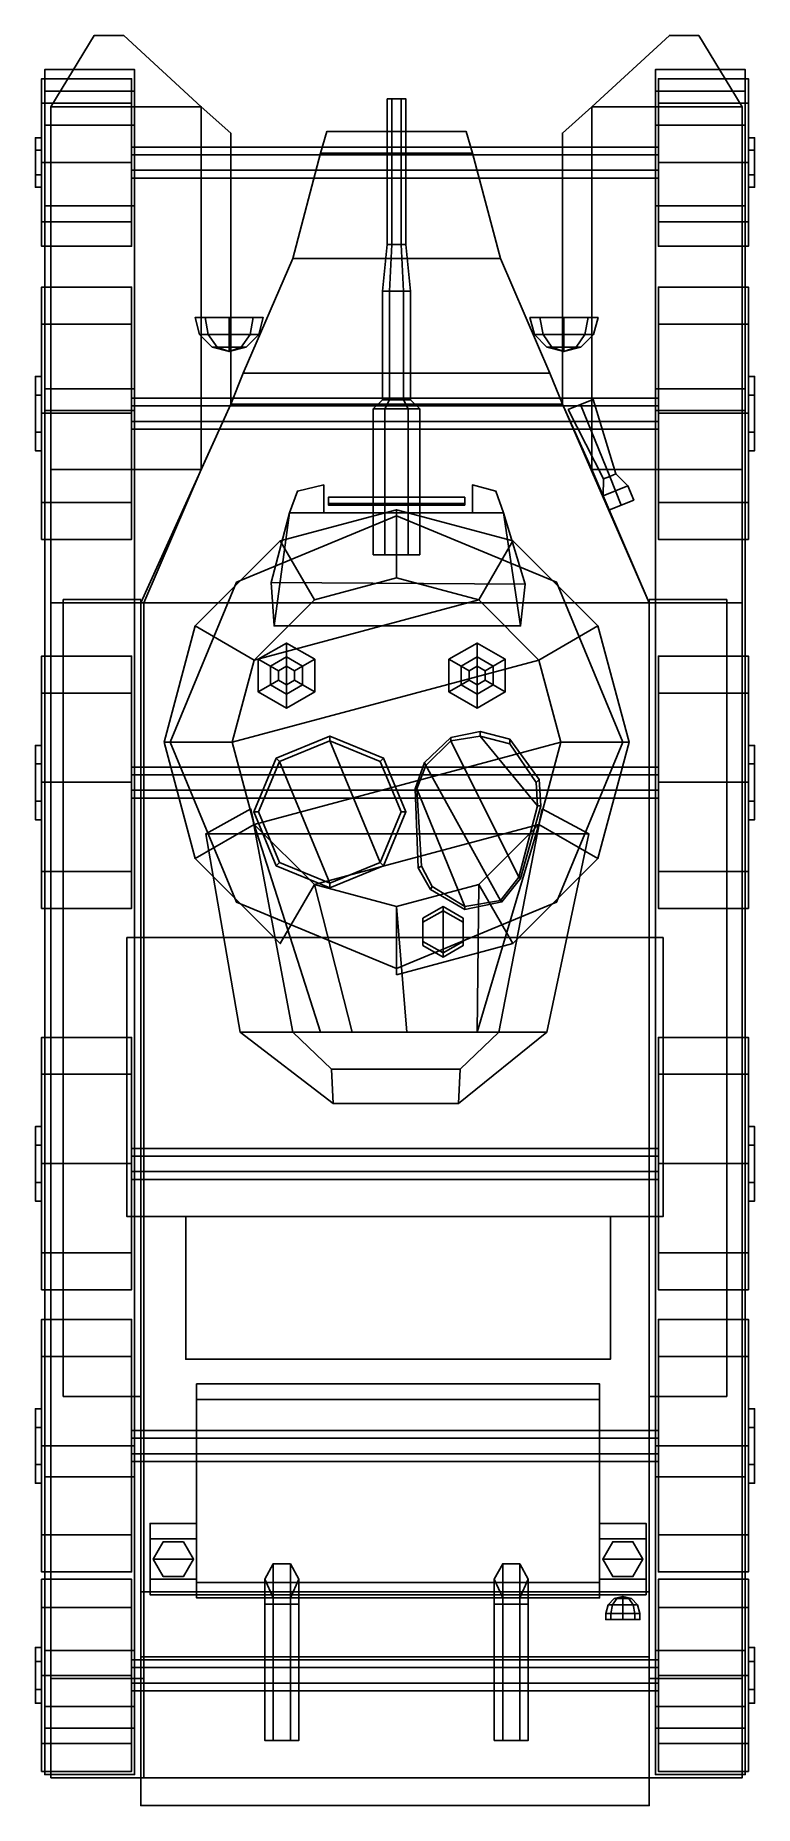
# Model space of a CAD drawing. Extents: x -1.17 to 1.15, y -2.92 to 2.79.
import ezdxf

# ---------------------------------------------------------------- set-up
doc = ezdxf.new("R2010")
doc.units = 0
doc.layers.get('0').update_dxf_attribs({"linetype": 'CONTINUOUS'})
for name, color, linetype in [('BARREL', 1, 'CONTINUOUS'), ('GUNSHIELD', 4, 'CONTINUOUS'), ('MUDGUARD', 5, 'CONTINUOUS'), ('TRACKS', 8, 'CONTINUOUS'), ('TURRET', 2, 'CONTINUOUS'), ('WHEELS', 2, 'CONTINUOUS')]:
    doc.layers.add(name, color=color, linetype=linetype)

msp = doc.modelspace()

# ---------------------------------------------------------------- linework, layer by layer
for points in [[(-0.225, 2.48, 0.56), (-0.245, 2.41, 0.47), (-0.245, 2.41, 0.74), (-0.225, 2.48, 0.64)], [(0.225, 2.48, 0.56), (0.245, 2.41, 0.47), (-0.245, 2.41, 0.47), (-0.225, 2.48, 0.56)], [(-0.225, 2.48, 0.64), (-0.245, 2.41, 0.74), (0.245, 2.41, 0.74), (0.225, 2.48, 0.64)], [(0.225, 2.48, 0.64), (0.225, 2.48, 0.56), (-0.225, 2.48, 0.56), (-0.225, 2.48, 0.64)], [(0.245, 2.41, 0.74), (0.245, 2.41, 0.47), (0.225, 2.48, 0.56), (0.225, 2.48, 0.64)], [(-0.245, 2.41, 0.47), (-0.335, 2.07, 0.33), (-0.335, 2.07, 0.92), (-0.245, 2.41, 0.74)], [(0.245, 2.41, 0.47), (0.335, 2.07, 0.33), (-0.335, 2.07, 0.33), (-0.245, 2.41, 0.47)], [(-0.245, 2.41, 0.74), (-0.335, 2.07, 0.92), (0.335, 2.07, 0.92), (0.245, 2.41, 0.74)], [(0.335, 2.07, 0.92), (0.335, 2.07, 0.33), (0.245, 2.41, 0.47), (0.245, 2.41, 0.74)], [(-0.335, 2.07, 0.33), (-0.495, 1.7, 0.33), (-0.495, 1.7, 1.18), (-0.335, 2.07, 0.92)], [(0.335, 2.07, 0.33), (0.495, 1.7, 0.33), (-0.495, 1.7, 0.33), (-0.335, 2.07, 0.33)], [(-0.335, 2.07, 0.92), (-0.495, 1.7, 1.18), (0.495, 1.7, 1.18), (0.335, 2.07, 0.92)], [(0.495, 1.7, 1.18), (0.495, 1.7, 0.33), (0.335, 2.07, 0.33), (0.335, 2.07, 0.92)], [(-0.4622, 1.88, 1.1028), (-0.43, 1.88, 1.025), (-0.6178, 1.88, 0.9472), (-0.65, 1.88, 1.025)], [(-0.54, 1.88, 1.135), (-0.4622, 1.88, 1.1028), (-0.65, 1.88, 1.025), (-0.6178, 1.88, 1.1028)], [(-0.6074, 1.825, 1.0924), (-0.6178, 1.88, 1.1028), (-0.65, 1.88, 1.025), (-0.6353, 1.825, 1.025)], [(-0.6353, 1.825, 1.025), (-0.65, 1.88, 1.025), (-0.6178, 1.88, 0.9472), (-0.6074, 1.825, 0.9576)], [(-0.43, 1.88, 1.025), (-0.4622, 1.88, 0.9472), (-0.54, 1.88, 0.915), (-0.6178, 1.88, 0.9472)], [(-0.6074, 1.825, 0.9576), (-0.6178, 1.88, 0.9472), (-0.54, 1.88, 0.915), (-0.54, 1.825, 0.9297)], [(-0.54, 1.825, 1.1203), (-0.54, 1.88, 1.135), (-0.6178, 1.88, 1.1028), (-0.6074, 1.825, 1.0924)], [(-0.54, 1.825, 0.9297), (-0.54, 1.88, 0.915), (-0.4622, 1.88, 0.9472), (-0.4726, 1.825, 0.9576)], [(-0.4726, 1.825, 1.0924), (-0.4622, 1.88, 1.1028), (-0.54, 1.88, 1.135), (-0.54, 1.825, 1.1203)], [(-0.4447, 1.825, 1.025), (-0.43, 1.88, 1.025), (-0.4622, 1.88, 1.1028), (-0.4726, 1.825, 1.0924)], [(-0.4726, 1.825, 0.9576), (-0.4622, 1.88, 0.9472), (-0.43, 1.88, 1.025), (-0.4447, 1.825, 1.025)], [(0.4447, 1.825, 1.025), (0.43, 1.88, 1.025), (0.4622, 1.88, 0.9472), (0.4726, 1.825, 0.9576)], [(0.4726, 1.825, 1.0924), (0.4622, 1.88, 1.1028), (0.43, 1.88, 1.025), (0.4447, 1.825, 1.025)], [(0.54, 1.88, 1.135), (0.6178, 1.88, 1.1028), (0.43, 1.88, 1.025), (0.4622, 1.88, 1.1028)], [(0.6178, 1.88, 1.1028), (0.65, 1.88, 1.025), (0.4622, 1.88, 0.9472), (0.43, 1.88, 1.025)], [(0.4726, 1.825, 0.9576), (0.4622, 1.88, 0.9472), (0.54, 1.88, 0.915), (0.54, 1.825, 0.9297)], [(0.54, 1.825, 1.1203), (0.54, 1.88, 1.135), (0.4622, 1.88, 1.1028), (0.4726, 1.825, 1.0924)], [(0.65, 1.88, 1.025), (0.6178, 1.88, 0.9472), (0.54, 1.88, 0.915), (0.4622, 1.88, 0.9472)], [(0.54, 1.825, 0.9297), (0.54, 1.88, 0.915), (0.6178, 1.88, 0.9472), (0.6074, 1.825, 0.9576)], [(0.6074, 1.825, 1.0924), (0.6178, 1.88, 1.1028), (0.54, 1.88, 1.135), (0.54, 1.825, 1.1203)], [(0.6074, 1.825, 0.9576), (0.6178, 1.88, 0.9472), (0.65, 1.88, 1.025), (0.6353, 1.825, 1.025)], [(0.6353, 1.825, 1.025), (0.65, 1.88, 1.025), (0.6178, 1.88, 1.1028), (0.6074, 1.825, 1.0924)], [(-0.5789, 1.7847, 1.0639), (-0.6074, 1.825, 1.0924), (-0.6353, 1.825, 1.025), (-0.595, 1.7847, 1.025)], [(-0.595, 1.7847, 1.025), (-0.6353, 1.825, 1.025), (-0.6074, 1.825, 0.9576), (-0.5789, 1.7847, 0.9861)], [(-0.5789, 1.7847, 0.9861), (-0.6074, 1.825, 0.9576), (-0.54, 1.825, 0.9297), (-0.54, 1.7847, 0.97)], [(-0.54, 1.7847, 1.08), (-0.54, 1.825, 1.1203), (-0.6074, 1.825, 1.0924), (-0.5789, 1.7847, 1.0639)], [(-0.54, 1.77, 1.025), (-0.5789, 1.7847, 1.0639), (-0.595, 1.7847, 1.025), (-0.54, 1.77, 1.025)], [(-0.54, 1.77, 1.025), (-0.595, 1.7847, 1.025), (-0.5789, 1.7847, 0.9861), (-0.54, 1.77, 1.025)], [(-0.54, 1.77, 1.025), (-0.54, 1.7847, 1.08), (-0.5789, 1.7847, 1.0639), (-0.54, 1.77, 1.025)], [(-0.54, 1.77, 1.025), (-0.5789, 1.7847, 0.9861), (-0.54, 1.7847, 0.97), (-0.54, 1.77, 1.025)], [(-0.54, 1.7847, 0.97), (-0.54, 1.825, 0.9297), (-0.4726, 1.825, 0.9576), (-0.5011, 1.7847, 0.9861)], [(-0.5011, 1.7847, 1.0639), (-0.4726, 1.825, 1.0924), (-0.54, 1.825, 1.1203), (-0.54, 1.7847, 1.08)], [(-0.54, 1.77, 1.025), (-0.5011, 1.7847, 1.0639), (-0.54, 1.7847, 1.08), (-0.54, 1.77, 1.025)], [(-0.54, 1.77, 1.025), (-0.485, 1.7847, 1.025), (-0.5011, 1.7847, 1.0639), (-0.54, 1.77, 1.025)], [(-0.54, 1.77, 1.025), (-0.5011, 1.7847, 0.9861), (-0.485, 1.7847, 1.025), (-0.54, 1.77, 1.025)], [(-0.54, 1.77, 1.025), (-0.54, 1.7847, 0.97), (-0.5011, 1.7847, 0.9861), (-0.54, 1.77, 1.025)], [(-0.485, 1.7847, 1.025), (-0.4447, 1.825, 1.025), (-0.4726, 1.825, 1.0924), (-0.5011, 1.7847, 1.0639)], [(-0.5011, 1.7847, 0.9861), (-0.4726, 1.825, 0.9576), (-0.4447, 1.825, 1.025), (-0.485, 1.7847, 1.025)], [(0.485, 1.7847, 1.025), (0.4447, 1.825, 1.025), (0.4726, 1.825, 0.9576), (0.5011, 1.7847, 0.9861)], [(0.5011, 1.7847, 1.0639), (0.4726, 1.825, 1.0924), (0.4447, 1.825, 1.025), (0.485, 1.7847, 1.025)], [(0.5011, 1.7847, 0.9861), (0.4726, 1.825, 0.9576), (0.54, 1.825, 0.9297), (0.54, 1.7847, 0.97)], [(0.54, 1.7847, 1.08), (0.54, 1.825, 1.1203), (0.4726, 1.825, 1.0924), (0.5011, 1.7847, 1.0639)], [(0.54, 1.77, 1.025), (0.485, 1.7847, 1.025), (0.5011, 1.7847, 0.9861), (0.54, 1.77, 1.025)], [(0.54, 1.77, 1.025), (0.5011, 1.7847, 1.0639), (0.485, 1.7847, 1.025), (0.54, 1.77, 1.025)], [(0.54, 1.77, 1.025), (0.5011, 1.7847, 0.9861), (0.54, 1.7847, 0.97), (0.54, 1.77, 1.025)], [(0.54, 1.77, 1.025), (0.54, 1.7847, 1.08), (0.5011, 1.7847, 1.0639), (0.54, 1.77, 1.025)], [(0.54, 1.7847, 0.97), (0.54, 1.825, 0.9297), (0.6074, 1.825, 0.9576), (0.5789, 1.7847, 0.9861)], [(0.5789, 1.7847, 1.0639), (0.6074, 1.825, 1.0924), (0.54, 1.825, 1.1203), (0.54, 1.7847, 1.08)], [(0.54, 1.77, 1.025), (0.54, 1.7847, 0.97), (0.5789, 1.7847, 0.9861), (0.54, 1.77, 1.025)], [(0.54, 1.77, 1.025), (0.5789, 1.7847, 0.9861), (0.595, 1.7847, 1.025), (0.54, 1.77, 1.025)], [(0.54, 1.77, 1.025), (0.595, 1.7847, 1.025), (0.5789, 1.7847, 1.0639), (0.54, 1.77, 1.025)], [(0.54, 1.77, 1.025), (0.5789, 1.7847, 1.0639), (0.54, 1.7847, 1.08), (0.54, 1.77, 1.025)], [(0.5789, 1.7847, 0.9861), (0.6074, 1.825, 0.9576), (0.6353, 1.825, 1.025), (0.595, 1.7847, 1.025)], [(0.595, 1.7847, 1.025), (0.6353, 1.825, 1.025), (0.6074, 1.825, 1.0924), (0.5789, 1.7847, 1.0639)], [(-0.495, 1.7, 0.33), (-0.535, 1.6, 0.33), (-0.535, 1.6, 1.5), (-0.495, 1.7, 1.18)], [(0.495, 1.7, 0.33), (0.535, 1.6, 0.33), (-0.535, 1.6, 0.33), (-0.495, 1.7, 0.33)], [(-0.495, 1.7, 1.18), (-0.535, 1.6, 1.5), (0.535, 1.6, 1.5), (0.495, 1.7, 1.18)], [(0.535, 1.6, 1.5), (0.535, 1.6, 0.33), (0.495, 1.7, 0.33), (0.495, 1.7, 1.18)], [(-0.535, 1.6, 0.33), (-0.825, 0.96, 0.33), (-0.825, 0.96, 1.5), (-0.535, 1.6, 1.5)], [(0.535, 1.6, 0.33), (0.815, 0.96, 0.33), (-0.825, 0.96, 0.33), (-0.535, 1.6, 0.33)], [(-0.535, 1.6, 1.5), (-0.825, 0.96, 1.5), (0.815, 0.96, 1.5), (0.535, 1.6, 1.5)], [(0.815, 0.96, 1.5), (0.815, 0.96, 0.33), (0.535, 1.6, 0.33), (0.535, 1.6, 1.5)], [(0.5939, 1.5995, 1.375), (0.5939, 1.5995, 1.275), (0.5537, 1.5833, 1.3), (0.5537, 1.5833, 1.35)], [(0.5537, 1.5833, 1.3), (0.5939, 1.5995, 1.275), (0.6875, 1.3677, 1.3), (0.6675, 1.3596, 1.3125)], [(0.5939, 1.5995, 1.375), (0.5537, 1.5833, 1.35), (0.6675, 1.3596, 1.3375), (0.6875, 1.3677, 1.35)], [(0.634, 1.6157, 1.35), (0.634, 1.6157, 1.3), (0.5939, 1.5995, 1.275), (0.5939, 1.5995, 1.375)], [(0.634, 1.6157, 1.35), (0.5939, 1.5995, 1.375), (0.6875, 1.3677, 1.35), (0.7076, 1.3758, 1.3375)], [(0.5939, 1.5995, 1.275), (0.634, 1.6157, 1.3), (0.7076, 1.3758, 1.3125), (0.6875, 1.3677, 1.3)], [(0.634, 1.6157, 1.3), (0.634, 1.6157, 1.35), (0.7076, 1.3758, 1.3375), (0.7076, 1.3758, 1.3125)], [(0.5537, 1.5833, 1.35), (0.5537, 1.5833, 1.3), (0.6675, 1.3596, 1.3125), (0.6675, 1.3596, 1.3375)], [(0.7464, 1.3376, 1.3), (0.7063, 1.3214, 1.275), (0.6875, 1.3677, 1.3), (0.7076, 1.3758, 1.3125)], [(0.7063, 1.3214, 1.375), (0.7464, 1.3376, 1.35), (0.7076, 1.3758, 1.3375), (0.6875, 1.3677, 1.35)], [(0.7464, 1.3376, 1.35), (0.7464, 1.3376, 1.3), (0.7076, 1.3758, 1.3125), (0.7076, 1.3758, 1.3375)], [(0.6661, 1.3051, 1.35), (0.7063, 1.3214, 1.375), (0.6875, 1.3677, 1.35), (0.6675, 1.3596, 1.3375)], [(0.7063, 1.3214, 1.275), (0.6661, 1.3051, 1.3), (0.6675, 1.3596, 1.3125), (0.6875, 1.3677, 1.3)], [(0.6661, 1.3051, 1.3), (0.6661, 1.3051, 1.35), (0.6675, 1.3596, 1.3375), (0.6675, 1.3596, 1.3125)], [(0.6661, 1.3051, 1.3), (0.7063, 1.3214, 1.275), (0.725, 1.275, 1.275), (0.6849, 1.2588, 1.3)], [(0.7063, 1.3214, 1.375), (0.6661, 1.3051, 1.35), (0.6849, 1.2588, 1.35), (0.725, 1.275, 1.375)], [(0.7464, 1.3376, 1.35), (0.7063, 1.3214, 1.375), (0.725, 1.275, 1.375), (0.7651, 1.2912, 1.35)], [(0.7063, 1.3214, 1.275), (0.7464, 1.3376, 1.3), (0.7651, 1.2912, 1.3), (0.725, 1.275, 1.275)], [(0.7464, 1.3376, 1.3), (0.7464, 1.3376, 1.35), (0.7651, 1.2912, 1.35), (0.7651, 1.2912, 1.3)], [(0.6661, 1.3051, 1.35), (0.6661, 1.3051, 1.3), (0.6849, 1.2588, 1.3), (0.6849, 1.2588, 1.35)], [(0.725, 1.275, 1.275), (0.725, 1.275, 1.375), (0.6849, 1.2588, 1.35), (0.6849, 1.2588, 1.3)], [(0.7651, 1.2912, 1.3), (0.7651, 1.2912, 1.35), (0.725, 1.275, 1.375), (0.725, 1.275, 1.275)], [(-1.075, 0.97, 1.37), (-1.075, 0.97, 1.22), (-1.075, -1.6, 1.22), (-1.075, -1.6, 1.37)], [(-0.825, 0.97, 1.37), (-0.825, 0.97, 1.22), (-1.075, 0.97, 1.22), (-1.075, 0.97, 1.37)], [(-1.075, -1.6, 1.37), (-0.825, -1.6, 1.37), (-0.825, 0.97, 1.37), (-1.075, 0.97, 1.37)], [(-0.825, 0.96, 0.33), (-0.825, -2.23, 0.33), (-0.825, -2.44, 1.5), (-0.825, 0.96, 1.5)], [(0.815, 0.96, 0.33), (0.815, -2.23, 0.33), (-0.825, -2.23, 0.33), (-0.825, 0.96, 0.33)], [(-0.825, 0.96, 1.5), (-0.825, -2.44, 1.5), (0.815, -2.44, 1.5), (0.815, 0.96, 1.5)], [(1.065, 0.97, 1.37), (0.815, 0.97, 1.37), (0.815, -1.6, 1.37), (1.065, -1.6, 1.37)], [(1.065, 0.97, 1.22), (0.815, 0.97, 1.22), (0.815, 0.97, 1.37), (1.065, 0.97, 1.37)], [(0.815, -2.44, 1.5), (0.815, -2.23, 0.33), (0.815, 0.96, 0.33), (0.815, 0.96, 1.5)], [(1.065, -1.6, 1.37), (1.065, -1.6, 1.22), (1.065, 0.97, 1.22), (1.065, 0.97, 1.37)], [(-0.87, -1.02, 1.57), (0.86, -1.02, 1.57), (0.86, -0.12, 1.57), (-0.87, -0.12, 1.57)], [(-0.87, -0.12, 1.57), (0.86, -0.12, 1.57), (0.86, -0.12, 1.5), (-0.87, -0.12, 1.5)], [(0.86, -0.12, 1.5), (0.86, -1.02, 1.5), (-0.87, -1.02, 1.5), (-0.87, -0.12, 1.5)], [(-0.87, -0.12, 1.5), (-0.87, -1.02, 1.5), (-0.87, -1.02, 1.57), (-0.87, -0.12, 1.57)], [(0.86, -0.12, 1.57), (0.86, -1.02, 1.57), (0.86, -1.02, 1.5), (0.86, -0.12, 1.5)], [(-0.87, -1.02, 1.5), (0.86, -1.02, 1.5), (0.86, -1.02, 1.57), (-0.87, -1.02, 1.57)], [(-0.68, -1.48, 1.57), (0.69, -1.48, 1.57), (0.69, -1.02, 1.57), (-0.68, -1.02, 1.57)], [(-0.68, -1.02, 1.5), (-0.68, -1.48, 1.5), (-0.68, -1.48, 1.57), (-0.68, -1.02, 1.57)], [(0.69, -1.02, 1.57), (0.69, -1.48, 1.57), (0.69, -1.48, 1.5), (0.69, -1.02, 1.5)], [(-0.68, -1.48, 1.5), (0.69, -1.48, 1.5), (0.69, -1.48, 1.57), (-0.68, -1.48, 1.57)], [(-0.645, -1.56, 1.5), (-0.645, -2.25, 1.5), (-0.645, -2.24, 1.6), (-0.645, -1.61, 1.6)], [(0.655, -1.61, 1.6), (0.655, -1.56, 1.5), (-0.645, -1.56, 1.5), (-0.645, -1.61, 1.6)], [(0.655, -2.24, 1.6), (0.655, -2.25, 1.5), (0.655, -1.56, 1.5), (0.655, -1.61, 1.6)], [(-1.075, -1.6, 1.22), (-0.825, -1.6, 1.22), (-0.825, -1.6, 1.37), (-1.075, -1.6, 1.37)], [(0.655, -1.71, 1.65), (0.655, -1.61, 1.6), (-0.645, -1.61, 1.6), (-0.645, -1.71, 1.65)], [(-0.645, -1.61, 1.6), (-0.645, -2.24, 1.6), (-0.645, -2.2, 1.65), (-0.645, -1.71, 1.65)], [(0.655, -2.2, 1.65), (0.655, -2.24, 1.6), (0.655, -1.61, 1.6), (0.655, -1.71, 1.65)], [(0.815, -1.6, 1.37), (0.815, -1.6, 1.22), (1.065, -1.6, 1.22), (1.065, -1.6, 1.37)], [(-0.645, -1.71, 1.65), (-0.645, -2.2, 1.65), (0.655, -2.2, 1.65), (0.655, -1.71, 1.65)], [(-0.795, -2.01, 1.5), (-0.795, -2.24, 1.5), (-0.795, -2.24, 1.59), (-0.795, -2.01, 1.59)], [(-0.645, -2.01, 1.59), (-0.645, -2.01, 1.5), (-0.795, -2.01, 1.5), (-0.795, -2.01, 1.59)], [(-0.645, -2.06, 1.65), (-0.645, -2.01, 1.59), (-0.795, -2.01, 1.59), (-0.795, -2.06, 1.65)], [(-0.795, -2.01, 1.59), (-0.795, -2.24, 1.59), (-0.795, -2.19, 1.65), (-0.795, -2.06, 1.65)], [(0.805, -2.06, 1.65), (0.805, -2.01, 1.59), (0.655, -2.01, 1.59), (0.655, -2.06, 1.65)], [(0.805, -2.01, 1.59), (0.805, -2.01, 1.5), (0.655, -2.01, 1.5), (0.655, -2.01, 1.59)], [(0.805, -2.19, 1.65), (0.805, -2.24, 1.59), (0.805, -2.01, 1.59), (0.805, -2.06, 1.65)], [(0.805, -2.24, 1.59), (0.805, -2.24, 1.5), (0.805, -2.01, 1.5), (0.805, -2.01, 1.59)], [(-0.795, -2.06, 1.65), (-0.795, -2.19, 1.65), (-0.645, -2.19, 1.65), (-0.645, -2.06, 1.65)], [(-0.7525, -2.0687, 1.65), (-0.785, -2.125, 1.65), (-0.785, -2.125, 1.7), (-0.7525, -2.0687, 1.7)], [(-0.785, -2.125, 1.7), (-0.655, -2.125, 1.7), (-0.6875, -2.0687, 1.7), (-0.7525, -2.0687, 1.7)], [(-0.6875, -2.0687, 1.65), (-0.7525, -2.0687, 1.65), (-0.7525, -2.0687, 1.7), (-0.6875, -2.0687, 1.7)], [(-0.655, -2.125, 1.65), (-0.6875, -2.0687, 1.65), (-0.6875, -2.0687, 1.7), (-0.655, -2.125, 1.7)], [(0.655, -2.06, 1.65), (0.655, -2.19, 1.65), (0.805, -2.19, 1.65), (0.805, -2.06, 1.65)], [(0.665, -2.125, 1.7), (0.795, -2.125, 1.7), (0.7625, -2.0687, 1.7), (0.6975, -2.0687, 1.7)], [(0.6975, -2.0687, 1.65), (0.665, -2.125, 1.65), (0.665, -2.125, 1.7), (0.6975, -2.0687, 1.7)], [(0.7625, -2.0687, 1.65), (0.6975, -2.0687, 1.65), (0.6975, -2.0687, 1.7), (0.7625, -2.0687, 1.7)], [(0.795, -2.125, 1.65), (0.7625, -2.0687, 1.65), (0.7625, -2.0687, 1.7), (0.795, -2.125, 1.7)], [(-0.785, -2.125, 1.65), (-0.7525, -2.1813, 1.65), (-0.7525, -2.1813, 1.7), (-0.785, -2.125, 1.7)], [(-0.7525, -2.1813, 1.7), (-0.6875, -2.1813, 1.7), (-0.655, -2.125, 1.7), (-0.785, -2.125, 1.7)], [(-0.6875, -2.1813, 1.65), (-0.655, -2.125, 1.65), (-0.655, -2.125, 1.7), (-0.6875, -2.1813, 1.7)], [(-0.3975, -2.14, 1.5), (-0.425, -2.19, 1.5), (-0.425, -2.27, 1.58), (-0.3975, -2.27, 1.6276)], [(-0.3425, -2.14, 1.5), (-0.3975, -2.14, 1.5), (-0.3975, -2.27, 1.6276), (-0.3425, -2.27, 1.6276)], [(-0.315, -2.19, 1.5), (-0.3425, -2.14, 1.5), (-0.3425, -2.27, 1.6276), (-0.315, -2.27, 1.58)], [(0.3425, -2.14, 1.5), (0.315, -2.19, 1.5), (0.315, -2.27, 1.58), (0.3425, -2.27, 1.6276)], [(0.3975, -2.14, 1.5), (0.3425, -2.14, 1.5), (0.3425, -2.27, 1.6276), (0.3975, -2.27, 1.6276)], [(0.425, -2.19, 1.5), (0.3975, -2.14, 1.5), (0.3975, -2.27, 1.6276), (0.425, -2.27, 1.58)], [(0.6975, -2.1813, 1.7), (0.7625, -2.1813, 1.7), (0.795, -2.125, 1.7), (0.665, -2.125, 1.7)], [(0.665, -2.125, 1.65), (0.6975, -2.1813, 1.65), (0.6975, -2.1813, 1.7), (0.665, -2.125, 1.7)], [(0.7625, -2.1813, 1.65), (0.795, -2.125, 1.65), (0.795, -2.125, 1.7), (0.7625, -2.1813, 1.7)], [(-0.795, -2.19, 1.65), (-0.795, -2.24, 1.59), (-0.645, -2.24, 1.59), (-0.645, -2.19, 1.65)], [(-0.7525, -2.1813, 1.65), (-0.6875, -2.1813, 1.65), (-0.6875, -2.1813, 1.7), (-0.7525, -2.1813, 1.7)], [(-0.645, -2.2, 1.65), (-0.645, -2.24, 1.6), (0.655, -2.24, 1.6), (0.655, -2.2, 1.65)], [(-0.425, -2.19, 1.5), (-0.3975, -2.25, 1.5), (-0.3975, -2.27, 1.5324), (-0.425, -2.27, 1.58)], [(-0.3425, -2.25, 1.5), (-0.315, -2.19, 1.5), (-0.315, -2.27, 1.58), (-0.3425, -2.27, 1.5324)], [(0.315, -2.19, 1.5), (0.3425, -2.25, 1.5), (0.3425, -2.27, 1.5324), (0.315, -2.27, 1.58)], [(0.3975, -2.25, 1.5), (0.425, -2.19, 1.5), (0.425, -2.27, 1.58), (0.3975, -2.27, 1.5324)], [(0.655, -2.19, 1.65), (0.655, -2.24, 1.59), (0.805, -2.24, 1.59), (0.805, -2.19, 1.65)], [(0.6975, -2.1813, 1.65), (0.7625, -2.1813, 1.65), (0.7625, -2.1813, 1.7), (0.6975, -2.1813, 1.7)], [(-0.825, -2.23, 0.33), (-0.825, -2.83, 0.67), (-0.825, -2.92, 1.14), (-0.825, -2.44, 1.5)], [(0.815, -2.23, 0.33), (0.815, -2.83, 0.67), (-0.825, -2.83, 0.67), (-0.825, -2.23, 0.33)], [(-0.795, -2.24, 1.59), (-0.795, -2.24, 1.5), (-0.645, -2.24, 1.5), (-0.645, -2.24, 1.59)], [(-0.645, -2.24, 1.6), (-0.645, -2.25, 1.5), (0.655, -2.25, 1.5), (0.655, -2.24, 1.6)], [(-0.3975, -2.27, 1.6276), (-0.425, -2.27, 1.58), (-0.425, -2.71, 1.58), (-0.3975, -2.71, 1.6276)], [(-0.425, -2.27, 1.58), (-0.3975, -2.27, 1.5324), (-0.3975, -2.71, 1.5324), (-0.425, -2.71, 1.58)], [(-0.3975, -2.25, 1.5), (-0.3425, -2.25, 1.5), (-0.3425, -2.27, 1.5324), (-0.3975, -2.27, 1.5324)], [(-0.3425, -2.27, 1.6276), (-0.3975, -2.27, 1.6276), (-0.3975, -2.71, 1.6276), (-0.3425, -2.71, 1.6276)], [(-0.3975, -2.27, 1.5324), (-0.3425, -2.27, 1.5324), (-0.3425, -2.71, 1.5324), (-0.3975, -2.71, 1.5324)], [(-0.315, -2.27, 1.58), (-0.3425, -2.27, 1.6276), (-0.3425, -2.71, 1.6276), (-0.315, -2.71, 1.58)], [(-0.3425, -2.27, 1.5324), (-0.315, -2.27, 1.58), (-0.315, -2.71, 1.58), (-0.3425, -2.71, 1.5324)], [(0.3425, -2.27, 1.6276), (0.315, -2.27, 1.58), (0.315, -2.71, 1.58), (0.3425, -2.71, 1.6276)], [(0.315, -2.27, 1.58), (0.3425, -2.27, 1.5324), (0.3425, -2.71, 1.5324), (0.315, -2.71, 1.58)], [(0.3425, -2.25, 1.5), (0.3975, -2.25, 1.5), (0.3975, -2.27, 1.5324), (0.3425, -2.27, 1.5324)], [(0.3425, -2.27, 1.5324), (0.3975, -2.27, 1.5324), (0.3975, -2.71, 1.5324), (0.3425, -2.71, 1.5324)], [(0.3975, -2.27, 1.6276), (0.3425, -2.27, 1.6276), (0.3425, -2.71, 1.6276), (0.3975, -2.71, 1.6276)], [(0.425, -2.27, 1.58), (0.3975, -2.27, 1.6276), (0.3975, -2.71, 1.6276), (0.425, -2.71, 1.58)], [(0.3975, -2.27, 1.5324), (0.425, -2.27, 1.58), (0.425, -2.71, 1.58), (0.3975, -2.71, 1.5324)], [(0.655, -2.24, 1.59), (0.655, -2.24, 1.5), (0.805, -2.24, 1.5), (0.805, -2.24, 1.59)], [(0.6824, -2.2725, 1.595), (0.675, -2.3, 1.595), (0.6911, -2.3, 1.6339), (0.6963, -2.2725, 1.6287)], [(0.6963, -2.2725, 1.5613), (0.6911, -2.3, 1.5561), (0.675, -2.3, 1.595), (0.6824, -2.2725, 1.595)], [(0.7025, -2.2524, 1.595), (0.6824, -2.2725, 1.595), (0.6963, -2.2725, 1.6287), (0.7106, -2.2524, 1.6144)], [(0.7106, -2.2524, 1.5756), (0.6963, -2.2725, 1.5613), (0.6824, -2.2725, 1.595), (0.7025, -2.2524, 1.595)], [(0.6963, -2.2725, 1.6287), (0.6911, -2.3, 1.6339), (0.73, -2.3, 1.65), (0.73, -2.2725, 1.6426)], [(0.73, -2.2725, 1.5474), (0.73, -2.3, 1.54), (0.6911, -2.3, 1.5561), (0.6963, -2.2725, 1.5613)], [(0.7106, -2.2524, 1.6144), (0.6963, -2.2725, 1.6287), (0.73, -2.2725, 1.6426), (0.73, -2.2524, 1.6225)], [(0.73, -2.2524, 1.5675), (0.73, -2.2725, 1.5474), (0.6963, -2.2725, 1.5613), (0.7106, -2.2524, 1.5756)], [(0.73, -2.245, 1.595), (0.7025, -2.2524, 1.595), (0.7106, -2.2524, 1.6144), (0.73, -2.245, 1.595)], [(0.73, -2.245, 1.595), (0.7106, -2.2524, 1.5756), (0.7025, -2.2524, 1.595), (0.73, -2.245, 1.595)], [(0.73, -2.245, 1.595), (0.7106, -2.2524, 1.6144), (0.73, -2.2524, 1.6225), (0.73, -2.245, 1.595)], [(0.73, -2.245, 1.595), (0.73, -2.2524, 1.5675), (0.7106, -2.2524, 1.5756), (0.73, -2.245, 1.595)], [(0.73, -2.245, 1.595), (0.73, -2.2524, 1.6225), (0.7494, -2.2524, 1.6144), (0.73, -2.245, 1.595)], [(0.73, -2.245, 1.595), (0.7494, -2.2524, 1.6144), (0.7575, -2.2524, 1.595), (0.73, -2.245, 1.595)], [(0.73, -2.245, 1.595), (0.7575, -2.2524, 1.595), (0.7494, -2.2524, 1.5756), (0.73, -2.245, 1.595)], [(0.73, -2.245, 1.595), (0.7494, -2.2524, 1.5756), (0.73, -2.2524, 1.5675), (0.73, -2.245, 1.595)], [(0.73, -2.2524, 1.6225), (0.73, -2.2725, 1.6426), (0.7637, -2.2725, 1.6287), (0.7494, -2.2524, 1.6144)], [(0.7494, -2.2524, 1.5756), (0.7637, -2.2725, 1.5613), (0.73, -2.2725, 1.5474), (0.73, -2.2524, 1.5675)], [(0.73, -2.2725, 1.6426), (0.73, -2.3, 1.65), (0.7689, -2.3, 1.6339), (0.7637, -2.2725, 1.6287)], [(0.7637, -2.2725, 1.5613), (0.7689, -2.3, 1.5561), (0.73, -2.3, 1.54), (0.73, -2.2725, 1.5474)], [(0.7494, -2.2524, 1.6144), (0.7637, -2.2725, 1.6287), (0.7776, -2.2725, 1.595), (0.7575, -2.2524, 1.595)], [(0.7575, -2.2524, 1.595), (0.7776, -2.2725, 1.595), (0.7637, -2.2725, 1.5613), (0.7494, -2.2524, 1.5756)], [(0.7637, -2.2725, 1.6287), (0.7689, -2.3, 1.6339), (0.785, -2.3, 1.595), (0.7776, -2.2725, 1.595)], [(0.7776, -2.2725, 1.595), (0.785, -2.3, 1.595), (0.7689, -2.3, 1.5561), (0.7637, -2.2725, 1.5613)], [(0.815, -2.92, 1.14), (0.815, -2.83, 0.67), (0.815, -2.23, 0.33), (0.815, -2.44, 1.5)], [(0.6911, -2.3, 1.6339), (0.675, -2.3, 1.595), (0.675, -2.32, 1.595), (0.6911, -2.32, 1.6339)], [(0.675, -2.3, 1.595), (0.6911, -2.3, 1.5561), (0.6911, -2.32, 1.5561), (0.675, -2.32, 1.595)], [(0.73, -2.32, 1.65), (0.6911, -2.32, 1.6339), (0.675, -2.32, 1.595), (0.7689, -2.32, 1.6339)], [(0.7689, -2.32, 1.6339), (0.675, -2.32, 1.595), (0.6911, -2.32, 1.5561), (0.785, -2.32, 1.595)], [(0.73, -2.3, 1.65), (0.6911, -2.3, 1.6339), (0.6911, -2.32, 1.6339), (0.73, -2.32, 1.65)], [(0.6911, -2.3, 1.5561), (0.73, -2.3, 1.54), (0.73, -2.32, 1.54), (0.6911, -2.32, 1.5561)], [(0.785, -2.32, 1.595), (0.6911, -2.32, 1.5561), (0.73, -2.32, 1.54), (0.7689, -2.32, 1.5561)], [(0.7689, -2.3, 1.6339), (0.73, -2.3, 1.65), (0.73, -2.32, 1.65), (0.7689, -2.32, 1.6339)], [(0.73, -2.3, 1.54), (0.7689, -2.3, 1.5561), (0.7689, -2.32, 1.5561), (0.73, -2.32, 1.54)], [(0.785, -2.3, 1.595), (0.7689, -2.3, 1.6339), (0.7689, -2.32, 1.6339), (0.785, -2.32, 1.595)], [(0.7689, -2.3, 1.5561), (0.785, -2.3, 1.595), (0.785, -2.32, 1.595), (0.7689, -2.32, 1.5561)], [(-0.825, -2.44, 1.5), (-0.825, -2.92, 1.14), (0.815, -2.92, 1.14), (0.815, -2.44, 1.5)], [(-0.3425, -2.71, 1.6276), (-0.3975, -2.71, 1.6276), (-0.425, -2.71, 1.58), (-0.315, -2.71, 1.58)], [(-0.315, -2.71, 1.58), (-0.425, -2.71, 1.58), (-0.3975, -2.71, 1.5324), (-0.3425, -2.71, 1.5324)], [(0.3975, -2.71, 1.6276), (0.3425, -2.71, 1.6276), (0.315, -2.71, 1.58), (0.425, -2.71, 1.58)], [(0.425, -2.71, 1.58), (0.315, -2.71, 1.58), (0.3425, -2.71, 1.5324), (0.3975, -2.71, 1.5324)], [(-0.825, -2.92, 1.14), (-0.825, -2.83, 0.67), (0.815, -2.83, 0.67), (0.815, -2.92, 1.14)]]:
    msp.add_3dface(points)
at = {"layer": 'BARREL'}
for points in [[(-0.03, 2.585, 1.85), (0.03, 2.585, 1.85), (0.015, 2.585, 1.824), (-0.015, 2.585, 1.824)], [(-0.015, 2.115, 1.824), (-0.03, 2.115, 1.85), (-0.03, 2.585, 1.85), (-0.015, 2.585, 1.824)], [(-0.015, 2.585, 1.876), (0.015, 2.585, 1.876), (0.03, 2.585, 1.85), (-0.03, 2.585, 1.85)], [(-0.03, 2.115, 1.85), (-0.015, 2.115, 1.876), (-0.015, 2.585, 1.876), (-0.03, 2.585, 1.85)], [(0.015, 2.115, 1.824), (-0.015, 2.115, 1.824), (-0.015, 2.585, 1.824), (0.015, 2.585, 1.824)], [(-0.015, 2.115, 1.876), (0.015, 2.115, 1.876), (0.015, 2.585, 1.876), (-0.015, 2.585, 1.876)], [(0.03, 2.115, 1.85), (0.015, 2.115, 1.824), (0.015, 2.585, 1.824), (0.03, 2.585, 1.85)], [(0.015, 2.115, 1.876), (0.03, 2.115, 1.85), (0.03, 2.585, 1.85), (0.015, 2.585, 1.876)], [(-0.0225, 1.965, 1.811), (-0.045, 1.965, 1.85), (-0.03, 2.115, 1.85), (-0.015, 2.115, 1.824)], [(-0.045, 1.965, 1.85), (-0.0225, 1.965, 1.889), (-0.015, 2.115, 1.876), (-0.03, 2.115, 1.85)], [(0.0225, 1.965, 1.811), (-0.0225, 1.965, 1.811), (-0.015, 2.115, 1.824), (0.015, 2.115, 1.824)], [(-0.0225, 1.965, 1.889), (0.0225, 1.965, 1.889), (0.015, 2.115, 1.876), (-0.015, 2.115, 1.876)], [(0.045, 1.965, 1.85), (0.0225, 1.965, 1.811), (0.015, 2.115, 1.824), (0.03, 2.115, 1.85)], [(0.0225, 1.965, 1.889), (0.045, 1.965, 1.85), (0.03, 2.115, 1.85), (0.015, 2.115, 1.876)], [(-0.0225, 1.615, 1.811), (-0.045, 1.615, 1.85), (-0.045, 1.965, 1.85), (-0.0225, 1.965, 1.811)], [(-0.045, 1.615, 1.85), (-0.0225, 1.615, 1.889), (-0.0225, 1.965, 1.889), (-0.045, 1.965, 1.85)], [(0.0225, 1.615, 1.811), (-0.0225, 1.615, 1.811), (-0.0225, 1.965, 1.811), (0.0225, 1.965, 1.811)], [(-0.0225, 1.615, 1.889), (0.0225, 1.615, 1.889), (0.0225, 1.965, 1.889), (-0.0225, 1.965, 1.889)], [(0.045, 1.615, 1.85), (0.0225, 1.615, 1.811), (0.0225, 1.965, 1.811), (0.045, 1.965, 1.85)], [(0.0225, 1.615, 1.889), (0.045, 1.615, 1.85), (0.045, 1.965, 1.85), (0.0225, 1.965, 1.889)], [(-0.0375, 1.585, 1.785), (-0.075, 1.585, 1.85), (-0.045, 1.615, 1.85), (-0.0225, 1.615, 1.811)], [(-0.075, 1.585, 1.85), (-0.0375, 1.585, 1.915), (-0.0225, 1.615, 1.889), (-0.045, 1.615, 1.85)], [(0.0375, 1.585, 1.785), (-0.0375, 1.585, 1.785), (-0.0225, 1.615, 1.811), (0.0225, 1.615, 1.811)], [(-0.0375, 1.585, 1.915), (0.0375, 1.585, 1.915), (0.0225, 1.615, 1.889), (-0.0225, 1.615, 1.889)], [(0.075, 1.585, 1.85), (0.0375, 1.585, 1.785), (0.0225, 1.615, 1.811), (0.045, 1.615, 1.85)], [(0.0375, 1.585, 1.915), (0.075, 1.585, 1.85), (0.045, 1.615, 1.85), (0.0225, 1.615, 1.889)], [(-0.0375, 1.115, 1.785), (-0.075, 1.115, 1.85), (-0.075, 1.585, 1.85), (-0.0375, 1.585, 1.785)], [(-0.075, 1.115, 1.85), (-0.0375, 1.115, 1.915), (-0.0375, 1.585, 1.915), (-0.075, 1.585, 1.85)], [(0.0375, 1.115, 1.785), (-0.0375, 1.115, 1.785), (-0.0375, 1.585, 1.785), (0.0375, 1.585, 1.785)], [(-0.0375, 1.115, 1.915), (0.0375, 1.115, 1.915), (0.0375, 1.585, 1.915), (-0.0375, 1.585, 1.915)], [(0.075, 1.115, 1.85), (0.0375, 1.115, 1.785), (0.0375, 1.585, 1.785), (0.075, 1.585, 1.85)], [(0.0375, 1.115, 1.915), (0.075, 1.115, 1.85), (0.075, 1.585, 1.85), (0.0375, 1.585, 1.915)]]:
    msp.add_3dface(points, dxfattribs=at)
at = {"layer": 'GUNSHIELD'}
for points in [[(-0.22, 1.3, 1.965), (-0.22, 1.3, 1.72), (0.22, 1.3, 1.72), (0.22, 1.3, 1.965)], [(0.22, 1.3, 1.72), (-0.22, 1.3, 1.72), (-0.22, 1.3, 1.965), (0.22, 1.3, 1.965)], [(-0.22, 1.275, 2.075), (-0.22, 1.3, 1.965), (0.22, 1.3, 1.965), (0.22, 1.275, 2.075)], [(0.22, 1.3, 1.965), (-0.22, 1.3, 1.965), (-0.22, 1.275, 2.075), (0.22, 1.275, 2.075)], [(0.22, 1.28, 1.635), (-0.22, 1.28, 1.635), (-0.22, 1.3, 1.72), (0.22, 1.3, 1.72)], [(-0.22, 1.3, 1.72), (-0.22, 1.28, 1.635), (0.22, 1.28, 1.635), (0.22, 1.3, 1.72)]]:
    msp.add_3dface(points, dxfattribs=at)
at = {"layer": 'MUDGUARD'}
for points in [[(-0.88, 2.79, 0.93), (-0.975, 2.79, 0.93), (-1.115, 2.56, 1.1), (-0.63, 2.56, 1.1)], [(-1.115, 2.56, 1.1), (-0.975, 2.79, 0.93), (-0.88, 2.79, 0.93), (-0.63, 2.56, 1.1)], [(1.115, 2.56, 1.1), (0.975, 2.79, 0.93), (0.88, 2.79, 0.93), (0.63, 2.56, 1.1)], [(0.88, 2.79, 0.93), (0.975, 2.79, 0.93), (1.115, 2.56, 1.1), (0.63, 2.56, 1.1)], [(-0.63, 2.56, 1.1), (-1.115, 2.56, 1.1), (-1.115, 1.39, 1.22), (-0.63, 1.39, 1.22)], [(-1.115, 1.39, 1.22), (-1.115, 2.56, 1.1), (-0.63, 2.56, 1.1), (-0.63, 1.39, 1.22)], [(-0.535, 2.475, 0.705), (-0.63, 2.56, 1.1), (-0.63, 1.39, 1.22), (-0.535, 1.6, 0.705)], [(-0.63, 1.39, 1.22), (-0.63, 2.56, 1.1), (-0.535, 2.475, 0.705), (-0.535, 1.6, 0.705)], [(0.63, 1.39, 1.22), (0.63, 2.56, 1.1), (0.535, 2.475, 0.705), (0.535, 1.6, 0.705)], [(0.535, 2.475, 0.705), (0.63, 2.56, 1.1), (0.63, 1.39, 1.22), (0.535, 1.6, 0.705)], [(0.63, 2.56, 1.1), (1.115, 2.56, 1.1), (1.115, 1.39, 1.22), (0.63, 1.39, 1.22)], [(1.115, 1.39, 1.22), (1.115, 2.56, 1.1), (0.63, 2.56, 1.1), (0.63, 1.39, 1.22)], [(-0.63, 1.39, 1.22), (-1.115, 1.39, 1.22), (-1.115, 0.96, 1.22), (-0.815, 0.96, 1.22)], [(-1.115, 0.96, 1.22), (-1.115, 1.39, 1.22), (-0.63, 1.39, 1.22), (-0.815, 0.96, 1.22)], [(1.115, 0.96, 1.22), (1.115, 1.39, 1.22), (0.63, 1.39, 1.22), (0.815, 0.96, 1.22)], [(0.63, 1.39, 1.22), (1.115, 1.39, 1.22), (1.115, 0.96, 1.22), (0.815, 0.96, 1.22)], [(-0.815, 0.96, 1.22), (-1.115, 0.96, 1.22), (-1.115, -2.51, 1.22), (-0.815, -2.51, 1.22)], [(-1.115, -2.51, 1.22), (-1.115, 0.96, 1.22), (-0.815, 0.96, 1.22), (-0.815, -2.51, 1.22)], [(1.115, -2.51, 1.22), (1.115, 0.96, 1.22), (0.815, 0.96, 1.22), (0.815, -2.51, 1.22)], [(0.815, 0.96, 1.22), (1.115, 0.96, 1.22), (1.115, -2.51, 1.22), (0.815, -2.51, 1.22)], [(-1.115, -2.51, 1.22), (-1.115, -2.83, 0.96), (-0.815, -2.83, 0.96), (-0.815, -2.51, 1.22)], [(-0.815, -2.83, 0.96), (-1.115, -2.83, 0.96), (-1.115, -2.51, 1.22), (-0.815, -2.51, 1.22)], [(1.115, -2.51, 1.22), (1.115, -2.83, 0.96), (0.815, -2.83, 0.96), (0.815, -2.51, 1.22)], [(0.815, -2.83, 0.96), (1.115, -2.83, 0.96), (1.115, -2.51, 1.22), (0.815, -2.51, 1.22)]]:
    msp.add_3dface(points, dxfattribs=at)
at = {"layer": 'TRACKS'}
for points in [[(-1.135, 2.68, 0.75), (-0.845, 2.68, 0.75), (-0.845, 2.5, 0.94), (-1.135, 2.5, 0.94)], [(-0.845, 2.5, 0.94), (-0.845, 2.68, 0.75), (-1.135, 2.68, 0.75), (-1.135, 2.5, 0.94)], [(-0.845, 2.68, 0.75), (-0.845, 2.61, 0.48), (-1.135, 2.61, 0.48), (-1.135, 2.68, 0.75)], [(-1.135, 2.61, 0.48), (-0.845, 2.61, 0.48), (-0.845, 2.68, 0.75), (-1.135, 2.68, 0.75)], [(1.125, 2.68, 0.75), (1.125, 2.61, 0.48), (0.835, 2.61, 0.48), (0.835, 2.68, 0.75)], [(0.835, 2.61, 0.48), (1.125, 2.61, 0.48), (1.125, 2.68, 0.75), (0.835, 2.68, 0.75)], [(1.125, 2.5, 0.94), (1.125, 2.68, 0.75), (0.835, 2.68, 0.75), (0.835, 2.5, 0.94)], [(0.835, 2.68, 0.75), (1.125, 2.68, 0.75), (1.125, 2.5, 0.94), (0.835, 2.5, 0.94)], [(-1.135, 1.65), (-0.845, 1.65), (-0.845, 2.61, 0.48), (-1.135, 2.61, 0.48)], [(-0.845, 2.61, 0.48), (-0.845, 1.65), (-1.135, 1.65), (-1.135, 2.61, 0.48)], [(0.835, 1.65), (1.125, 1.65), (1.125, 2.61, 0.48), (0.835, 2.61, 0.48)], [(1.125, 2.61, 0.48), (1.125, 1.65), (0.835, 1.65), (0.835, 2.61, 0.48)], [(-0.845, 2.24, 0.94), (-0.845, 2.5, 0.94), (-1.135, 2.5, 0.94), (-1.135, 2.24, 0.94)], [(-1.135, 2.5, 0.94), (-0.845, 2.5, 0.94), (-0.845, 2.24, 0.94), (-1.135, 2.24, 0.94)], [(1.125, 2.24, 0.94), (1.125, 2.5, 0.94), (0.835, 2.5, 0.94), (0.835, 2.24, 0.94)], [(0.835, 2.5, 0.94), (1.125, 2.5, 0.94), (1.125, 2.24, 0.94), (0.835, 2.24, 0.94)], [(-1.135, 2.24, 0.94), (-0.845, 2.24, 0.94), (-0.845, 1.58, 0.84), (-1.135, 1.58, 0.84)], [(-0.845, 1.58, 0.84), (-0.845, 2.24, 0.94), (-1.135, 2.24, 0.94), (-1.135, 1.58, 0.84)], [(0.835, 2.24, 0.94), (1.125, 2.24, 0.94), (1.125, 1.58, 0.84), (0.835, 1.58, 0.84)], [(1.125, 1.58, 0.84), (1.125, 2.24, 0.94), (0.835, 2.24, 0.94), (0.835, 1.58, 0.84)], [(-1.135, -1.86), (-0.845, -1.86), (-0.845, 1.65), (-1.135, 1.65)], [(-0.845, 1.65), (-0.845, -1.86), (-1.135, -1.86), (-1.135, 1.65)], [(1.125, 1.65), (1.125, -1.86), (0.835, -1.86), (0.835, 1.65)], [(0.835, -1.86), (1.125, -1.86), (1.125, 1.65), (0.835, 1.65)], [(-0.845, -1.76, 0.84), (-0.845, 1.58, 0.84), (-1.135, 1.58, 0.84), (-1.135, -1.76, 0.84)], [(-1.135, 1.58, 0.84), (-0.845, 1.58, 0.84), (-0.845, -1.76, 0.84), (-1.135, -1.76, 0.84)], [(1.125, -1.76, 0.84), (1.125, 1.58, 0.84), (0.835, 1.58, 0.84), (0.835, -1.76, 0.84)], [(0.835, 1.58, 0.84), (1.125, 1.58, 0.84), (1.125, -1.76, 0.84), (0.835, -1.76, 0.84)], [(-1.135, -1.76, 0.84), (-0.845, -1.76, 0.84), (-0.845, -2.42, 0.91), (-1.135, -2.42, 0.91)], [(-0.845, -2.42, 0.91), (-0.845, -1.76, 0.84), (-1.135, -1.76, 0.84), (-1.135, -2.42, 0.91)], [(0.835, -1.76, 0.84), (1.125, -1.76, 0.84), (1.125, -2.42, 0.91), (0.835, -2.42, 0.91)], [(1.125, -2.42, 0.91), (1.125, -1.76, 0.84), (0.835, -1.76, 0.84), (0.835, -2.42, 0.91)], [(-0.845, -1.86), (-0.845, -2.6, 0.24), (-1.135, -2.6, 0.24), (-1.135, -1.86)], [(-1.135, -2.6, 0.24), (-0.845, -2.6, 0.24), (-0.845, -1.86), (-1.135, -1.86)], [(1.125, -1.86), (1.125, -2.6, 0.24), (0.835, -2.6, 0.24), (0.835, -1.86)], [(0.835, -2.6, 0.24), (1.125, -2.6, 0.24), (1.125, -1.86), (0.835, -1.86)], [(-0.845, -2.67, 0.86), (-0.845, -2.42, 0.91), (-1.135, -2.42, 0.91), (-1.135, -2.67, 0.86)], [(-1.135, -2.42, 0.91), (-0.845, -2.42, 0.91), (-0.845, -2.67, 0.86), (-1.135, -2.67, 0.86)], [(1.125, -2.67, 0.86), (1.125, -2.42, 0.91), (0.835, -2.42, 0.91), (0.835, -2.67, 0.86)], [(0.835, -2.42, 0.91), (1.125, -2.42, 0.91), (1.125, -2.67, 0.86), (0.835, -2.67, 0.86)], [(-1.135, -2.82, 0.4), (-0.845, -2.82, 0.4), (-0.845, -2.6, 0.24), (-1.135, -2.6, 0.24)], [(-0.845, -2.6, 0.24), (-0.845, -2.82, 0.4), (-1.135, -2.82, 0.4), (-1.135, -2.6, 0.24)], [(0.835, -2.82, 0.4), (1.125, -2.82, 0.4), (1.125, -2.6, 0.24), (0.835, -2.6, 0.24)], [(1.125, -2.6, 0.24), (1.125, -2.82, 0.4), (0.835, -2.82, 0.4), (0.835, -2.6, 0.24)], [(-1.135, -2.67, 0.86), (-0.845, -2.67, 0.86), (-0.845, -2.82, 0.66), (-1.135, -2.82, 0.66)], [(-0.845, -2.82, 0.66), (-0.845, -2.67, 0.86), (-1.135, -2.67, 0.86), (-1.135, -2.82, 0.66)], [(0.835, -2.67, 0.86), (1.125, -2.67, 0.86), (1.125, -2.82, 0.66), (0.835, -2.82, 0.66)], [(1.125, -2.82, 0.66), (1.125, -2.67, 0.86), (0.835, -2.67, 0.86), (0.835, -2.82, 0.66)], [(-0.845, -2.82, 0.4), (-0.845, -2.82, 0.66), (-1.135, -2.82, 0.66), (-1.135, -2.82, 0.4)], [(-1.135, -2.82, 0.66), (-0.845, -2.82, 0.66), (-0.845, -2.82, 0.4), (-1.135, -2.82, 0.4)], [(1.125, -2.82, 0.4), (1.125, -2.82, 0.66), (0.835, -2.82, 0.66), (0.835, -2.82, 0.4)], [(0.835, -2.82, 0.66), (1.125, -2.82, 0.66), (1.125, -2.82, 0.4), (0.835, -2.82, 0.4)]]:
    msp.add_3dface(points, dxfattribs=at)
at = {"layer": 'TURRET'}
for points in [[(-0.235, 1.34, 1.76), (-0.235, 1.25, 1.655), (-0.345, 1.25, 1.655), (-0.32, 1.32, 1.725)], [(-0.32, 1.32, 1.995), (-0.345, 1.25, 2.085), (-0.235, 1.25, 2.085), (-0.235, 1.34, 1.97)], [(-0.32, 1.32, 1.725), (-0.345, 1.25, 1.655), (-0.345, 1.25, 2.085), (-0.32, 1.32, 1.995)], [(-0.235, 1.34, 1.97), (-0.235, 1.34, 1.76), (-0.32, 1.32, 1.725), (-0.32, 1.32, 1.995)], [(-0.235, 1.25, 2.085), (-0.235, 1.25, 1.655), (-0.235, 1.34, 1.76), (-0.235, 1.34, 1.97)], [(0.32, 1.32, 1.725), (0.345, 1.25, 1.655), (0.245, 1.25, 1.655), (0.245, 1.34, 1.76)], [(0.32, 1.32, 1.995), (0.32, 1.32, 1.725), (0.245, 1.34, 1.76), (0.245, 1.34, 1.97)], [(0.245, 1.34, 1.76), (0.245, 1.25, 1.655), (0.245, 1.25, 2.085), (0.245, 1.34, 1.97)], [(0.245, 1.34, 1.97), (0.245, 1.25, 2.085), (0.345, 1.25, 2.085), (0.32, 1.32, 1.995)], [(0.345, 1.25, 2.085), (0.345, 1.25, 1.655), (0.32, 1.32, 1.725), (0.32, 1.32, 1.995)], [(0, 1.24, 1.5), (-0.5162, 1.0262, 1.5), (-0.5162, 1.0262, 1.635), (0, 1.24, 1.635)], [(-0.345, 1.25, 1.635), (-0.405, 1.025, 1.635), (-0.395, 0.885, 2.09), (-0.345, 1.25, 2.085)], [(0.345, 1.25, 1.635), (0.415, 1.02, 1.635), (-0.405, 1.025, 1.635), (-0.345, 1.25, 1.635)], [(-0.345, 1.25, 2.085), (-0.395, 0.885, 2.09), (0.4, 0.885, 2.09), (0.345, 1.25, 2.085)], [(0.345, 1.25, 2.085), (0.345, 1.25, 1.635), (-0.345, 1.25, 1.635), (-0.345, 1.25, 2.085)], [(0.5162, 1.0262, 1.5), (0, 1.24, 1.5), (0, 1.24, 1.635), (0.5162, 1.0262, 1.635)], [(0.4, 0.885, 2.09), (0.415, 1.02, 1.635), (0.345, 1.25, 1.635), (0.345, 1.25, 2.085)], [(-0.265, 0.969, 2.18), (-0.459, 0.775, 2.18), (0.265, 0.969, 2.18), (0, 1.04, 2.18)], [(-0.5162, 1.0262, 1.5), (-0.73, 0.51, 1.5), (-0.73, 0.51, 1.635), (-0.5162, 1.0262, 1.635)], [(0.73, 0.51, 1.5), (0.5162, 1.0262, 1.5), (0.5162, 1.0262, 1.635), (0.73, 0.51, 1.635)], [(-0.459, 0.775, 2.18), (-0.53, 0.51, 2.18), (0.459, 0.775, 2.18), (0.265, 0.969, 2.18)], [(-0.355, 0.83, 2.18), (-0.4459, 0.7775, 2.18), (-0.407, 0.755, 2.27), (-0.355, 0.785, 2.27)], [(-0.2641, 0.7775, 2.18), (-0.355, 0.83, 2.18), (-0.355, 0.785, 2.27), (-0.303, 0.755, 2.27)], [(0.26, 0.83, 2.18), (0.1691, 0.7775, 2.18), (0.208, 0.755, 2.27), (0.26, 0.785, 2.27)], [(0.3509, 0.7775, 2.18), (0.26, 0.83, 2.18), (0.26, 0.785, 2.27), (0.312, 0.755, 2.27)], [(-0.53, 0.51, 2.18), (-0.459, 0.245, 2.18), (0.53, 0.51, 2.18), (0.459, 0.775, 2.18)], [(-0.4459, 0.7775, 2.18), (-0.4459, 0.6725, 2.18), (-0.407, 0.695, 2.27), (-0.407, 0.755, 2.27)], [(-0.355, 0.785, 2.27), (-0.407, 0.755, 2.27), (-0.407, 0.755, 2.33), (-0.355, 0.785, 2.33)], [(-0.355, 0.785, 2.33), (-0.407, 0.755, 2.33), (-0.381, 0.74, 2.41), (-0.355, 0.755, 2.41)], [(-0.407, 0.755, 2.27), (-0.407, 0.695, 2.27), (-0.407, 0.695, 2.33), (-0.407, 0.755, 2.33)], [(-0.407, 0.755, 2.33), (-0.407, 0.695, 2.33), (-0.381, 0.71, 2.41), (-0.381, 0.74, 2.41)], [(-0.381, 0.74, 2.41), (-0.381, 0.71, 2.41), (-0.355, 0.695, 2.41), (-0.355, 0.755, 2.41)], [(-0.303, 0.755, 2.27), (-0.355, 0.785, 2.27), (-0.355, 0.785, 2.33), (-0.303, 0.755, 2.33)], [(-0.303, 0.755, 2.33), (-0.355, 0.785, 2.33), (-0.355, 0.755, 2.41), (-0.329, 0.74, 2.41)], [(-0.355, 0.755, 2.41), (-0.355, 0.695, 2.41), (-0.329, 0.71, 2.41), (-0.329, 0.74, 2.41)], [(-0.303, 0.695, 2.33), (-0.303, 0.755, 2.33), (-0.329, 0.74, 2.41), (-0.329, 0.71, 2.41)], [(-0.2641, 0.6725, 2.18), (-0.2641, 0.7775, 2.18), (-0.303, 0.755, 2.27), (-0.303, 0.695, 2.27)], [(-0.303, 0.695, 2.27), (-0.303, 0.755, 2.27), (-0.303, 0.755, 2.33), (-0.303, 0.695, 2.33)], [(0.1691, 0.7775, 2.18), (0.1691, 0.6725, 2.18), (0.208, 0.695, 2.27), (0.208, 0.755, 2.27)], [(0.26, 0.785, 2.27), (0.208, 0.755, 2.27), (0.208, 0.755, 2.33), (0.26, 0.785, 2.33)], [(0.26, 0.785, 2.33), (0.208, 0.755, 2.33), (0.234, 0.74, 2.41), (0.26, 0.755, 2.41)], [(0.208, 0.755, 2.27), (0.208, 0.695, 2.27), (0.208, 0.695, 2.33), (0.208, 0.755, 2.33)], [(0.208, 0.755, 2.33), (0.208, 0.695, 2.33), (0.234, 0.71, 2.41), (0.234, 0.74, 2.41)], [(0.234, 0.74, 2.41), (0.234, 0.71, 2.41), (0.26, 0.695, 2.41), (0.26, 0.755, 2.41)], [(0.312, 0.755, 2.27), (0.26, 0.785, 2.27), (0.26, 0.785, 2.33), (0.312, 0.755, 2.33)], [(0.312, 0.755, 2.33), (0.26, 0.785, 2.33), (0.26, 0.755, 2.41), (0.286, 0.74, 2.41)], [(0.26, 0.755, 2.41), (0.26, 0.695, 2.41), (0.286, 0.71, 2.41), (0.286, 0.74, 2.41)], [(0.312, 0.695, 2.33), (0.312, 0.755, 2.33), (0.286, 0.74, 2.41), (0.286, 0.71, 2.41)], [(0.3509, 0.6725, 2.18), (0.3509, 0.7775, 2.18), (0.312, 0.755, 2.27), (0.312, 0.695, 2.27)], [(0.312, 0.695, 2.27), (0.312, 0.755, 2.27), (0.312, 0.755, 2.33), (0.312, 0.695, 2.33)], [(-0.4459, 0.6725, 2.18), (-0.355, 0.62, 2.18), (-0.355, 0.665, 2.27), (-0.407, 0.695, 2.27)], [(-0.407, 0.695, 2.33), (-0.355, 0.665, 2.33), (-0.355, 0.695, 2.41), (-0.381, 0.71, 2.41)], [(-0.407, 0.695, 2.27), (-0.355, 0.665, 2.27), (-0.355, 0.665, 2.33), (-0.407, 0.695, 2.33)], [(-0.355, 0.665, 2.33), (-0.303, 0.695, 2.33), (-0.329, 0.71, 2.41), (-0.355, 0.695, 2.41)], [(-0.355, 0.665, 2.27), (-0.303, 0.695, 2.27), (-0.303, 0.695, 2.33), (-0.355, 0.665, 2.33)], [(-0.355, 0.62, 2.18), (-0.2641, 0.6725, 2.18), (-0.303, 0.695, 2.27), (-0.355, 0.665, 2.27)], [(0.1691, 0.6725, 2.18), (0.26, 0.62, 2.18), (0.26, 0.665, 2.27), (0.208, 0.695, 2.27)], [(0.208, 0.695, 2.33), (0.26, 0.665, 2.33), (0.26, 0.695, 2.41), (0.234, 0.71, 2.41)], [(0.208, 0.695, 2.27), (0.26, 0.665, 2.27), (0.26, 0.665, 2.33), (0.208, 0.695, 2.33)], [(0.26, 0.665, 2.33), (0.312, 0.695, 2.33), (0.286, 0.71, 2.41), (0.26, 0.695, 2.41)], [(0.26, 0.665, 2.27), (0.312, 0.695, 2.27), (0.312, 0.695, 2.33), (0.26, 0.665, 2.33)], [(0.26, 0.62, 2.18), (0.3509, 0.6725, 2.18), (0.312, 0.695, 2.27), (0.26, 0.665, 2.27)], [(-0.215, 0.53, 2.18), (-0.3882, 0.4582, 2.18), (-0.3776, 0.4476, 2.215), (-0.215, 0.515, 2.215)], [(-0.3776, 0.4476, 2.215), (-0.215, 0.055, 2.215), (-0.0524, 0.1224, 2.215), (-0.215, 0.515, 2.215)], [(-0.0418, 0.4582, 2.18), (-0.215, 0.53, 2.18), (-0.215, 0.515, 2.215), (-0.0524, 0.4476, 2.215)], [(-0.215, 0.515, 2.215), (-0.0524, 0.1224, 2.215), (0.015, 0.285, 2.215), (-0.0524, 0.4476, 2.215)], [(0.175, 0.525, 2.18), (0.09, 0.445, 2.18), (0.095, 0.435, 2.215), (0.175, 0.515, 2.215)], [(0.395, 0.075, 2.215), (0.175, 0.515, 2.215), (0.095, 0.435, 2.215), (0.335, 0, 2.215)], [(0.27, 0.545, 2.18), (0.175, 0.525, 2.18), (0.175, 0.515, 2.215), (0.27, 0.53, 2.215)], [(0.455, 0.305, 2.215), (0.27, 0.53, 2.215), (0.175, 0.515, 2.215), (0.395, 0.075, 2.215)], [(0.365, 0.52, 2.18), (0.27, 0.545, 2.18), (0.27, 0.53, 2.215), (0.365, 0.505, 2.215)], [(0.45, 0.38, 2.215), (0.365, 0.505, 2.215), (0.27, 0.53, 2.215), (0.455, 0.305, 2.215)], [(0.46, 0.39, 2.18), (0.365, 0.52, 2.18), (0.365, 0.505, 2.215), (0.45, 0.38, 2.215)], [(-0.73, 0.51, 1.5), (-0.5162, -0.0062, 1.5), (-0.5162, -0.0062, 1.635), (-0.73, 0.51, 1.635)], [(-0.3882, 0.4582, 2.18), (-0.46, 0.285, 2.18), (-0.445, 0.285, 2.215), (-0.3776, 0.4476, 2.215)], [(-0.459, 0.245, 2.18), (-0.265, 0.051, 2.18), (0.459, 0.245, 2.18), (0.53, 0.51, 2.18)], [(0.03, 0.285, 2.18), (-0.0418, 0.4582, 2.18), (-0.0524, 0.4476, 2.215), (0.015, 0.285, 2.215)], [(0.5162, -0.0062, 1.5), (0.73, 0.51, 1.5), (0.73, 0.51, 1.635), (0.5162, -0.0062, 1.635)], [(-0.445, 0.285, 2.215), (-0.3776, 0.1224, 2.215), (-0.215, 0.055, 2.215), (-0.3776, 0.4476, 2.215)], [(0.09, 0.445, 2.18), (0.06, 0.36, 2.18), (0.065, 0.36, 2.215), (0.095, 0.435, 2.215)], [(0.335, 0, 2.215), (0.095, 0.435, 2.215), (0.065, 0.36, 2.215), (0.22, -0.02, 2.215)], [(0.06, 0.36, 2.18), (0.07, 0.105, 2.18), (0.08, 0.11, 2.215), (0.065, 0.36, 2.215)], [(0.22, -0.02, 2.215), (0.065, 0.36, 2.215), (0.08, 0.11, 2.215), (0.115, 0.045, 2.215)], [(0.465, 0.305, 2.18), (0.46, 0.39, 2.18), (0.45, 0.38, 2.215), (0.455, 0.305, 2.215)], [(-0.615, 0.215, 1.635), (-0.505, -0.425, 1.635), (-0.335, -0.425, 2.145), (-0.47, 0.295, 2.18)], [(-0.47, 0.295, 2.18), (-0.335, -0.425, 2.145), (-0.2449, -0.425, 2.145), (-0.459, 0.245, 2.18)], [(0.459, 0.245, 2.18), (0.2597, -0.425, 2.145), (0.33, -0.425, 2.145), (0.47, 0.295, 2.18)], [(0.33, -0.425, 2.145), (0.485, -0.425, 1.635), (0.62, 0.215, 1.635), (0.47, 0.295, 2.18)], [(0.4, 0.07, 2.18), (0.465, 0.305, 2.18), (0.455, 0.305, 2.215), (0.395, 0.075, 2.215)], [(-0.46, 0.285, 2.18), (-0.3882, 0.1118, 2.18), (-0.3776, 0.1224, 2.215), (-0.445, 0.285, 2.215)], [(-0.459, 0.245, 2.18), (-0.2449, -0.425, 2.145), (-0.1428, -0.425, 2.145), (-0.265, 0.051, 2.18)], [(-0.265, 0.051, 2.18), (0, -0.02, 2.18), (0.265, 0.051, 2.18), (0.459, 0.245, 2.18)], [(-0.0418, 0.1118, 2.18), (0.03, 0.285, 2.18), (0.015, 0.285, 2.215), (-0.0524, 0.1224, 2.215)], [(0.265, 0.051, 2.18), (0.2597, -0.425, 2.145), (0.2597, -0.425, 2.145), (0.459, 0.245, 2.18)], [(0.62, 0.215, 1.635), (0.485, -0.425, 1.635), (-0.505, -0.425, 1.635), (-0.615, 0.215, 1.635)], [(-0.3882, 0.1118, 2.18), (-0.215, 0.04, 2.18), (-0.215, 0.055, 2.215), (-0.3776, 0.1224, 2.215)], [(-0.215, 0.04, 2.18), (-0.0418, 0.1118, 2.18), (-0.0524, 0.1224, 2.215), (-0.215, 0.055, 2.215)], [(0.07, 0.105, 2.18), (0.11, 0.035, 2.18), (0.115, 0.045, 2.215), (0.08, 0.11, 2.215)], [(0.34, -0.005, 2.18), (0.4, 0.07, 2.18), (0.395, 0.075, 2.215), (0.335, 0, 2.215)], [(-0.265, 0.051, 2.18), (-0.1428, -0.425, 2.145), (0.0329, -0.425, 2.145), (0, -0.02, 2.18)], [(0, -0.02, 2.18), (0.0329, -0.425, 2.145), (0.2597, -0.425, 2.145), (0.265, 0.051, 2.18)], [(0.11, 0.035, 2.18), (0.22, -0.03, 2.18), (0.22, -0.02, 2.215), (0.115, 0.045, 2.215)], [(0.22, -0.03, 2.18), (0.34, -0.005, 2.18), (0.335, 0, 2.215), (0.22, -0.02, 2.215)], [(-0.5162, -0.0062, 1.5), (0, -0.22, 1.5), (0, -0.22, 1.635), (-0.5162, -0.0062, 1.635)], [(0, -0.22, 1.5), (0.5162, -0.0062, 1.5), (0.5162, -0.0062, 1.635), (0, -0.22, 1.635)], [(0.085, -0.0707, 2.3223), (0.15, -0.0333, 2.3256), (0.15, -0.0203, 2.1761), (0.085, -0.0576, 2.1729)], [(0.085, -0.0707, 2.3223), (0.085, -0.1454, 2.3158), (0.15, -0.1828, 2.3125), (0.15, -0.0333, 2.3256)], [(0.15, -0.0333, 2.3256), (0.215, -0.0707, 2.3223), (0.215, -0.0576, 2.1729), (0.15, -0.0203, 2.1761)], [(0.15, -0.0333, 2.3256), (0.15, -0.1828, 2.3125), (0.215, -0.1454, 2.3158), (0.215, -0.0707, 2.3223)], [(0.085, -0.1454, 2.3158), (0.085, -0.0707, 2.3223), (0.085, -0.0576, 2.1729), (0.085, -0.1323, 2.1663)], [(0.215, -0.0707, 2.3223), (0.215, -0.1454, 2.3158), (0.215, -0.1323, 2.1663), (0.215, -0.0576, 2.1729)], [(0.15, -0.1828, 2.3125), (0.085, -0.1454, 2.3158), (0.085, -0.1323, 2.1663), (0.15, -0.1697, 2.1631)], [(0.215, -0.1454, 2.3158), (0.15, -0.1828, 2.3125), (0.15, -0.1697, 2.1631), (0.215, -0.1323, 2.1663)], [(-0.335, -0.425, 2.145), (-0.505, -0.425, 1.635), (0.485, -0.425, 1.635), (0.33, -0.425, 2.145)], [(0.33, -0.425, 2.145), (0.485, -0.425, 1.635), (-0.505, -0.425, 1.635), (-0.335, -0.425, 2.145)], [(-0.505, -0.425, 1.635), (-0.205, -0.655, 1.635), (-0.21, -0.545, 2.125), (-0.335, -0.425, 2.145)], [(0.485, -0.425, 1.635), (0.2, -0.655, 1.635), (-0.205, -0.655, 1.635), (-0.505, -0.425, 1.635)], [(-0.335, -0.425, 2.145), (-0.21, -0.545, 2.125), (0.205, -0.545, 2.125), (0.33, -0.425, 2.145)], [(0.205, -0.545, 2.125), (0.2, -0.655, 1.635), (0.485, -0.425, 1.635), (0.33, -0.425, 2.145)], [(-0.21, -0.545, 2.125), (-0.205, -0.655, 1.635), (0.2, -0.655, 1.635), (0.205, -0.545, 2.125)]]:
    msp.add_3dface(points, dxfattribs=at)
at = {"layer": 'WHEELS'}
for points in [[(-0.855, 2.5709, 0.8509), (-0.855, 2.65, 0.66), (-1.145, 2.65, 0.66), (-1.145, 2.5709, 0.8509)], [(-0.855, 2.65, 0.66), (-0.855, 2.5709, 0.4691), (-1.145, 2.5709, 0.4691), (-1.145, 2.65, 0.66)], [(-1.145, 2.1891, 0.4691), (-1.145, 2.65, 0.66), (-1.145, 2.5709, 0.4691), (-1.145, 2.38, 0.39)], [(-1.145, 2.11, 0.66), (-1.145, 2.5709, 0.8509), (-1.145, 2.65, 0.66), (-1.145, 2.1891, 0.4691)], [(-0.855, 2.65, 0.66), (-0.855, 2.1891, 0.4691), (-0.855, 2.38, 0.39), (-0.855, 2.5709, 0.4691)], [(-0.855, 2.5709, 0.8509), (-0.855, 2.11, 0.66), (-0.855, 2.1891, 0.4691), (-0.855, 2.65, 0.66)], [(0.845, 2.1891, 0.8509), (0.845, 2.65, 0.66), (0.845, 2.5709, 0.4691), (0.845, 2.11, 0.66)], [(0.845, 2.5709, 0.4691), (0.845, 2.65, 0.66), (1.135, 2.65, 0.66), (1.135, 2.5709, 0.4691)], [(0.845, 2.38, 0.93), (0.845, 2.5709, 0.8509), (0.845, 2.65, 0.66), (0.845, 2.1891, 0.8509)], [(0.845, 2.65, 0.66), (0.845, 2.5709, 0.8509), (1.135, 2.5709, 0.8509), (1.135, 2.65, 0.66)], [(1.135, 2.65, 0.66), (1.135, 2.1891, 0.8509), (1.135, 2.11, 0.66), (1.135, 2.5709, 0.4691)], [(1.135, 2.5709, 0.8509), (1.135, 2.38, 0.93), (1.135, 2.1891, 0.8509), (1.135, 2.65, 0.66)], [(-0.855, 2.38, 0.93), (-0.855, 2.5709, 0.8509), (-1.145, 2.5709, 0.8509), (-1.145, 2.38, 0.93)], [(-0.855, 2.5709, 0.4691), (-0.855, 2.38, 0.39), (-1.145, 2.38, 0.39), (-1.145, 2.5709, 0.4691)], [(-1.145, 2.1891, 0.8509), (-1.145, 2.38, 0.93), (-1.145, 2.5709, 0.8509), (-1.145, 2.11, 0.66)], [(-0.855, 2.38, 0.93), (-0.855, 2.1891, 0.8509), (-0.855, 2.11, 0.66), (-0.855, 2.5709, 0.8509)], [(0.845, 2.11, 0.66), (0.845, 2.5709, 0.4691), (0.845, 2.38, 0.39), (0.845, 2.1891, 0.4691)], [(0.845, 2.38, 0.39), (0.845, 2.5709, 0.4691), (1.135, 2.5709, 0.4691), (1.135, 2.38, 0.39)], [(0.845, 2.5709, 0.8509), (0.845, 2.38, 0.93), (1.135, 2.38, 0.93), (1.135, 2.5709, 0.8509)], [(1.135, 2.5709, 0.4691), (1.135, 2.11, 0.66), (1.135, 2.1891, 0.4691), (1.135, 2.38, 0.39)], [(-1.145, 2.42, 0.7293), (-1.145, 2.46, 0.66), (-1.165, 2.46, 0.66), (-1.165, 2.42, 0.7293)], [(-1.145, 2.46, 0.66), (-1.145, 2.42, 0.5907), (-1.165, 2.42, 0.5907), (-1.165, 2.46, 0.66)], [(-1.165, 2.42, 0.5907), (-1.165, 2.34, 0.5907), (-1.165, 2.3, 0.66), (-1.165, 2.46, 0.66)], [(-1.165, 2.46, 0.66), (-1.165, 2.3, 0.66), (-1.165, 2.34, 0.7293), (-1.165, 2.42, 0.7293)], [(1.135, 2.46, 0.66), (1.135, 2.42, 0.7293), (1.155, 2.42, 0.7293), (1.155, 2.46, 0.66)], [(1.135, 2.42, 0.5907), (1.135, 2.46, 0.66), (1.155, 2.46, 0.66), (1.155, 2.42, 0.5907)], [(1.155, 2.3, 0.66), (1.155, 2.46, 0.66), (1.155, 2.42, 0.7293), (1.155, 2.34, 0.7293)], [(1.155, 2.34, 0.5907), (1.155, 2.42, 0.5907), (1.155, 2.46, 0.66), (1.155, 2.3, 0.66)], [(-1.145, 2.34, 0.7293), (-1.145, 2.42, 0.7293), (-1.165, 2.42, 0.7293), (-1.165, 2.34, 0.7293)], [(-1.145, 2.42, 0.5907), (-1.145, 2.34, 0.5907), (-1.165, 2.34, 0.5907), (-1.165, 2.42, 0.5907)], [(0.845, 2.405, 0.7033), (0.845, 2.43, 0.66), (-0.855, 2.43, 0.66), (-0.855, 2.405, 0.7033)], [(0.845, 2.43, 0.66), (0.845, 2.405, 0.6167), (-0.855, 2.405, 0.6167), (-0.855, 2.43, 0.66)], [(0.845, 2.355, 0.7033), (0.845, 2.405, 0.7033), (-0.855, 2.405, 0.7033), (-0.855, 2.355, 0.7033)], [(0.845, 2.405, 0.6167), (0.845, 2.355, 0.6167), (-0.855, 2.355, 0.6167), (-0.855, 2.405, 0.6167)], [(1.135, 2.34, 0.5907), (1.135, 2.42, 0.5907), (1.155, 2.42, 0.5907), (1.155, 2.34, 0.5907)], [(1.135, 2.42, 0.7293), (1.135, 2.34, 0.7293), (1.155, 2.34, 0.7293), (1.155, 2.42, 0.7293)], [(-0.855, 2.1891, 0.8509), (-0.855, 2.38, 0.93), (-1.145, 2.38, 0.93), (-1.145, 2.1891, 0.8509)], [(-0.855, 2.38, 0.39), (-0.855, 2.1891, 0.4691), (-1.145, 2.1891, 0.4691), (-1.145, 2.38, 0.39)], [(0.845, 2.33, 0.66), (0.845, 2.355, 0.7033), (-0.855, 2.355, 0.7033), (-0.855, 2.33, 0.66)], [(0.845, 2.355, 0.6167), (0.845, 2.33, 0.66), (-0.855, 2.33, 0.66), (-0.855, 2.355, 0.6167)], [(0.845, 2.1891, 0.4691), (0.845, 2.38, 0.39), (1.135, 2.38, 0.39), (1.135, 2.1891, 0.4691)], [(0.845, 2.38, 0.93), (0.845, 2.1891, 0.8509), (1.135, 2.1891, 0.8509), (1.135, 2.38, 0.93)], [(-1.145, 2.3, 0.66), (-1.145, 2.34, 0.7293), (-1.165, 2.34, 0.7293), (-1.165, 2.3, 0.66)], [(-1.145, 2.34, 0.5907), (-1.145, 2.3, 0.66), (-1.165, 2.3, 0.66), (-1.165, 2.34, 0.5907)], [(1.135, 2.34, 0.7293), (1.135, 2.3, 0.66), (1.155, 2.3, 0.66), (1.155, 2.34, 0.7293)], [(1.135, 2.3, 0.66), (1.135, 2.34, 0.5907), (1.155, 2.34, 0.5907), (1.155, 2.3, 0.66)], [(-0.855, 2.11, 0.66), (-0.855, 2.1891, 0.8509), (-1.145, 2.1891, 0.8509), (-1.145, 2.11, 0.66)], [(-0.855, 2.1891, 0.4691), (-0.855, 2.11, 0.66), (-1.145, 2.11, 0.66), (-1.145, 2.1891, 0.4691)], [(0.845, 2.11, 0.66), (0.845, 2.1891, 0.4691), (1.135, 2.1891, 0.4691), (1.135, 2.11, 0.66)], [(0.845, 2.1891, 0.8509), (0.845, 2.11, 0.66), (1.135, 2.11, 0.66), (1.135, 2.1891, 0.8509)], [(-0.855, 1.8588, 0.6998), (-0.855, 1.978, 0.412), (-1.145, 1.978, 0.412), (-1.145, 1.8588, 0.6998)], [(-0.855, 1.978, 0.412), (-0.855, 1.8588, 0.1242), (-1.145, 1.8588, 0.1242), (-1.145, 1.978, 0.412)], [(-1.145, 1.164, 0.412), (-1.145, 1.8588, 0.6998), (-1.145, 1.978, 0.412), (-1.145, 1.2832, 0.1242)], [(-1.145, 1.2832, 0.1242), (-1.145, 1.978, 0.412), (-1.145, 1.8588, 0.1242), (-1.145, 1.571, 0.005)], [(-0.855, 1.2832, 0.6998), (-0.855, 1.978, 0.412), (-0.855, 1.8588, 0.6998), (-0.855, 1.571, 0.819)], [(-0.855, 1.164, 0.412), (-0.855, 1.8588, 0.1242), (-0.855, 1.978, 0.412), (-0.855, 1.2832, 0.6998)], [(1.135, 1.8588, 0.6998), (1.135, 1.978, 0.412), (0.845, 1.978, 0.412), (0.845, 1.8588, 0.6998)], [(0.845, 1.164, 0.412), (0.845, 1.8588, 0.6998), (0.845, 1.978, 0.412), (0.845, 1.2832, 0.1242)], [(0.845, 1.2832, 0.1242), (0.845, 1.978, 0.412), (0.845, 1.8588, 0.1242), (0.845, 1.571, 0.005)], [(1.135, 1.978, 0.412), (1.135, 1.8588, 0.1242), (0.845, 1.8588, 0.1242), (0.845, 1.978, 0.412)], [(1.135, 1.2832, 0.6998), (1.135, 1.978, 0.412), (1.135, 1.8588, 0.6998), (1.135, 1.571, 0.819)], [(1.135, 1.164, 0.412), (1.135, 1.8588, 0.1242), (1.135, 1.978, 0.412), (1.135, 1.2832, 0.6998)], [(-0.855, 1.571, 0.819), (-0.855, 1.8588, 0.6998), (-1.145, 1.8588, 0.6998), (-1.145, 1.571, 0.819)], [(-0.855, 1.8588, 0.1242), (-0.855, 1.571, 0.005), (-1.145, 1.571, 0.005), (-1.145, 1.8588, 0.1242)], [(-1.145, 1.2832, 0.6998), (-1.145, 1.571, 0.819), (-1.145, 1.8588, 0.6998), (-1.145, 1.164, 0.412)], [(-0.855, 1.2832, 0.1242), (-0.855, 1.571, 0.005), (-0.855, 1.8588, 0.1242), (-0.855, 1.164, 0.412)], [(0.845, 1.2832, 0.6998), (0.845, 1.571, 0.819), (0.845, 1.8588, 0.6998), (0.845, 1.164, 0.412)], [(1.135, 1.8588, 0.1242), (1.135, 1.571, 0.005), (0.845, 1.571, 0.005), (0.845, 1.8588, 0.1242)], [(1.135, 1.571, 0.819), (1.135, 1.8588, 0.6998), (0.845, 1.8588, 0.6998), (0.845, 1.571, 0.819)], [(1.135, 1.2832, 0.1242), (1.135, 1.571, 0.005), (1.135, 1.8588, 0.1242), (1.135, 1.164, 0.412)], [(-1.145, 1.63, 0.5139), (-1.145, 1.69, 0.41), (-1.165, 1.69, 0.41), (-1.165, 1.63, 0.5139)], [(-1.145, 1.69, 0.41), (-1.145, 1.63, 0.3061), (-1.165, 1.63, 0.3061), (-1.165, 1.69, 0.41)], [(-1.165, 1.51, 0.5139), (-1.165, 1.63, 0.5139), (-1.165, 1.69, 0.41), (-1.165, 1.45, 0.41)], [(-1.165, 1.45, 0.41), (-1.165, 1.69, 0.41), (-1.165, 1.63, 0.3061), (-1.165, 1.51, 0.3061)], [(1.155, 1.63, 0.5139), (1.155, 1.69, 0.41), (1.135, 1.69, 0.41), (1.135, 1.63, 0.5139)], [(1.155, 1.69, 0.41), (1.155, 1.63, 0.3061), (1.135, 1.63, 0.3061), (1.135, 1.69, 0.41)], [(1.155, 1.45, 0.41), (1.155, 1.69, 0.41), (1.155, 1.63, 0.5139), (1.155, 1.51, 0.5139)], [(1.155, 1.51, 0.3061), (1.155, 1.63, 0.3061), (1.155, 1.69, 0.41), (1.155, 1.45, 0.41)], [(-1.145, 1.51, 0.5139), (-1.145, 1.63, 0.5139), (-1.165, 1.63, 0.5139), (-1.165, 1.51, 0.5139)], [(-1.145, 1.63, 0.3061), (-1.145, 1.51, 0.3061), (-1.165, 1.51, 0.3061), (-1.165, 1.63, 0.3061)], [(0.845, 1.595, 0.4533), (0.845, 1.62, 0.41), (-0.855, 1.62, 0.41), (-0.855, 1.595, 0.4533)], [(0.845, 1.62, 0.41), (0.845, 1.595, 0.3667), (-0.855, 1.595, 0.3667), (-0.855, 1.62, 0.41)], [(1.155, 1.51, 0.5139), (1.155, 1.63, 0.5139), (1.135, 1.63, 0.5139), (1.135, 1.51, 0.5139)], [(1.155, 1.63, 0.3061), (1.155, 1.51, 0.3061), (1.135, 1.51, 0.3061), (1.135, 1.63, 0.3061)], [(-0.855, 1.2832, 0.6998), (-0.855, 1.571, 0.819), (-1.145, 1.571, 0.819), (-1.145, 1.2832, 0.6998)], [(-0.855, 1.571, 0.005), (-0.855, 1.2832, 0.1242), (-1.145, 1.2832, 0.1242), (-1.145, 1.571, 0.005)], [(0.845, 1.545, 0.4533), (0.845, 1.595, 0.4533), (-0.855, 1.595, 0.4533), (-0.855, 1.545, 0.4533)], [(0.845, 1.595, 0.3667), (0.845, 1.545, 0.3667), (-0.855, 1.545, 0.3667), (-0.855, 1.595, 0.3667)], [(0.845, 1.52, 0.41), (0.845, 1.545, 0.4533), (-0.855, 1.545, 0.4533), (-0.855, 1.52, 0.41)], [(0.845, 1.545, 0.3667), (0.845, 1.52, 0.41), (-0.855, 1.52, 0.41), (-0.855, 1.545, 0.3667)], [(1.135, 1.571, 0.005), (1.135, 1.2832, 0.1242), (0.845, 1.2832, 0.1242), (0.845, 1.571, 0.005)], [(1.135, 1.2832, 0.6998), (1.135, 1.571, 0.819), (0.845, 1.571, 0.819), (0.845, 1.2832, 0.6998)], [(-1.145, 1.45, 0.41), (-1.145, 1.51, 0.5139), (-1.165, 1.51, 0.5139), (-1.165, 1.45, 0.41)], [(-1.145, 1.51, 0.3061), (-1.145, 1.45, 0.41), (-1.165, 1.45, 0.41), (-1.165, 1.51, 0.3061)], [(1.155, 1.45, 0.41), (1.155, 1.51, 0.5139), (1.135, 1.51, 0.5139), (1.135, 1.45, 0.41)], [(1.155, 1.51, 0.3061), (1.155, 1.45, 0.41), (1.135, 1.45, 0.41), (1.135, 1.51, 0.3061)], [(-0.855, 1.164, 0.412), (-0.855, 1.2832, 0.6998), (-1.145, 1.2832, 0.6998), (-1.145, 1.164, 0.412)], [(-0.855, 1.2832, 0.1242), (-0.855, 1.164, 0.412), (-1.145, 1.164, 0.412), (-1.145, 1.2832, 0.1242)], [(1.135, 1.164, 0.412), (1.135, 1.2832, 0.6998), (0.845, 1.2832, 0.6998), (0.845, 1.164, 0.412)], [(1.135, 1.2832, 0.1242), (1.135, 1.164, 0.412), (0.845, 1.164, 0.412), (0.845, 1.2832, 0.1242)], [(-0.855, 0.6688, 0.6998), (-0.855, 0.788, 0.412), (-1.145, 0.788, 0.412), (-1.145, 0.6688, 0.6998)], [(-1.145, -0.026, 0.412), (-1.145, 0.6688, 0.6998), (-1.145, 0.788, 0.412), (-1.145, 0.0932, 0.1242)], [(-1.145, 0.0932, 0.1242), (-1.145, 0.788, 0.412), (-1.145, 0.6688, 0.1242), (-1.145, 0.381, 0.005)], [(-0.855, 0.788, 0.412), (-0.855, 0.6688, 0.1242), (-1.145, 0.6688, 0.1242), (-1.145, 0.788, 0.412)], [(-0.855, 0.0932, 0.6998), (-0.855, 0.788, 0.412), (-0.855, 0.6688, 0.6998), (-0.855, 0.381, 0.819)], [(-0.855, -0.026, 0.412), (-0.855, 0.6688, 0.1242), (-0.855, 0.788, 0.412), (-0.855, 0.0932, 0.6998)], [(0.845, -0.026, 0.412), (0.845, 0.6688, 0.6998), (0.845, 0.788, 0.412), (0.845, 0.0932, 0.1242)], [(1.135, 0.6688, 0.6998), (1.135, 0.788, 0.412), (0.845, 0.788, 0.412), (0.845, 0.6688, 0.6998)], [(0.845, 0.0932, 0.1242), (0.845, 0.788, 0.412), (0.845, 0.6688, 0.1242), (0.845, 0.381, 0.005)], [(1.135, 0.788, 0.412), (1.135, 0.6688, 0.1242), (0.845, 0.6688, 0.1242), (0.845, 0.788, 0.412)], [(1.135, -0.026, 0.412), (1.135, 0.6688, 0.1242), (1.135, 0.788, 0.412), (1.135, 0.0932, 0.6998)], [(1.135, 0.0932, 0.6998), (1.135, 0.788, 0.412), (1.135, 0.6688, 0.6998), (1.135, 0.381, 0.819)], [(-1.145, 0.0932, 0.6998), (-1.145, 0.381, 0.819), (-1.145, 0.6688, 0.6998), (-1.145, -0.026, 0.412)], [(-0.855, 0.6688, 0.1242), (-0.855, 0.381, 0.005), (-1.145, 0.381, 0.005), (-1.145, 0.6688, 0.1242)], [(-0.855, 0.381, 0.819), (-0.855, 0.6688, 0.6998), (-1.145, 0.6688, 0.6998), (-1.145, 0.381, 0.819)], [(-0.855, 0.0932, 0.1242), (-0.855, 0.381, 0.005), (-0.855, 0.6688, 0.1242), (-0.855, -0.026, 0.412)], [(0.845, 0.0932, 0.6998), (0.845, 0.381, 0.819), (0.845, 0.6688, 0.6998), (0.845, -0.026, 0.412)], [(1.135, 0.6688, 0.1242), (1.135, 0.381, 0.005), (0.845, 0.381, 0.005), (0.845, 0.6688, 0.1242)], [(1.135, 0.381, 0.819), (1.135, 0.6688, 0.6998), (0.845, 0.6688, 0.6998), (0.845, 0.381, 0.819)], [(1.135, 0.0932, 0.1242), (1.135, 0.381, 0.005), (1.135, 0.6688, 0.1242), (1.135, -0.026, 0.412)], [(-1.165, 0.32, 0.5139), (-1.165, 0.44, 0.5139), (-1.165, 0.5, 0.41), (-1.165, 0.26, 0.41)], [(-1.145, 0.44, 0.5139), (-1.145, 0.5, 0.41), (-1.165, 0.5, 0.41), (-1.165, 0.44, 0.5139)], [(-1.165, 0.26, 0.41), (-1.165, 0.5, 0.41), (-1.165, 0.44, 0.3061), (-1.165, 0.32, 0.3061)], [(-1.145, 0.5, 0.41), (-1.145, 0.44, 0.3061), (-1.165, 0.44, 0.3061), (-1.165, 0.5, 0.41)], [(1.155, 0.44, 0.5139), (1.155, 0.5, 0.41), (1.135, 0.5, 0.41), (1.135, 0.44, 0.5139)], [(1.155, 0.5, 0.41), (1.155, 0.44, 0.3061), (1.135, 0.44, 0.3061), (1.135, 0.5, 0.41)], [(1.155, 0.26, 0.41), (1.155, 0.5, 0.41), (1.155, 0.44, 0.5139), (1.155, 0.32, 0.5139)], [(1.155, 0.32, 0.3061), (1.155, 0.44, 0.3061), (1.155, 0.5, 0.41), (1.155, 0.26, 0.41)], [(-1.145, 0.44, 0.3061), (-1.145, 0.32, 0.3061), (-1.165, 0.32, 0.3061), (-1.165, 0.44, 0.3061)], [(-1.145, 0.32, 0.5139), (-1.145, 0.44, 0.5139), (-1.165, 0.44, 0.5139), (-1.165, 0.32, 0.5139)], [(0.845, 0.43, 0.41), (0.845, 0.405, 0.3667), (-0.855, 0.405, 0.3667), (-0.855, 0.43, 0.41)], [(0.845, 0.405, 0.4533), (0.845, 0.43, 0.41), (-0.855, 0.43, 0.41), (-0.855, 0.405, 0.4533)], [(0.845, 0.405, 0.3667), (0.845, 0.355, 0.3667), (-0.855, 0.355, 0.3667), (-0.855, 0.405, 0.3667)], [(0.845, 0.355, 0.4533), (0.845, 0.405, 0.4533), (-0.855, 0.405, 0.4533), (-0.855, 0.355, 0.4533)], [(1.155, 0.44, 0.3061), (1.155, 0.32, 0.3061), (1.135, 0.32, 0.3061), (1.135, 0.44, 0.3061)], [(1.155, 0.32, 0.5139), (1.155, 0.44, 0.5139), (1.135, 0.44, 0.5139), (1.135, 0.32, 0.5139)], [(-0.855, 0.381, 0.005), (-0.855, 0.0932, 0.1242), (-1.145, 0.0932, 0.1242), (-1.145, 0.381, 0.005)], [(-0.855, 0.0932, 0.6998), (-0.855, 0.381, 0.819), (-1.145, 0.381, 0.819), (-1.145, 0.0932, 0.6998)], [(0.845, 0.355, 0.3667), (0.845, 0.33, 0.41), (-0.855, 0.33, 0.41), (-0.855, 0.355, 0.3667)], [(0.845, 0.33, 0.41), (0.845, 0.355, 0.4533), (-0.855, 0.355, 0.4533), (-0.855, 0.33, 0.41)], [(1.135, 0.381, 0.005), (1.135, 0.0932, 0.1242), (0.845, 0.0932, 0.1242), (0.845, 0.381, 0.005)], [(1.135, 0.0932, 0.6998), (1.135, 0.381, 0.819), (0.845, 0.381, 0.819), (0.845, 0.0932, 0.6998)], [(-1.145, 0.26, 0.41), (-1.145, 0.32, 0.5139), (-1.165, 0.32, 0.5139), (-1.165, 0.26, 0.41)], [(-1.145, 0.32, 0.3061), (-1.145, 0.26, 0.41), (-1.165, 0.26, 0.41), (-1.165, 0.32, 0.3061)], [(1.155, 0.26, 0.41), (1.155, 0.32, 0.5139), (1.135, 0.32, 0.5139), (1.135, 0.26, 0.41)], [(1.155, 0.32, 0.3061), (1.155, 0.26, 0.41), (1.135, 0.26, 0.41), (1.135, 0.32, 0.3061)], [(-0.855, -0.026, 0.412), (-0.855, 0.0932, 0.6998), (-1.145, 0.0932, 0.6998), (-1.145, -0.026, 0.412)], [(-0.855, 0.0932, 0.1242), (-0.855, -0.026, 0.412), (-1.145, -0.026, 0.412), (-1.145, 0.0932, 0.1242)], [(1.135, -0.026, 0.412), (1.135, 0.0932, 0.6998), (0.845, 0.0932, 0.6998), (0.845, -0.026, 0.412)], [(1.135, 0.0932, 0.1242), (1.135, -0.026, 0.412), (0.845, -0.026, 0.412), (0.845, 0.0932, 0.1242)], [(-1.145, -1.256, 0.412), (-1.145, -0.5612, 0.6998), (-1.145, -0.442, 0.412), (-1.145, -1.1368, 0.1242)], [(-0.855, -0.5612, 0.6998), (-0.855, -0.442, 0.412), (-1.145, -0.442, 0.412), (-1.145, -0.5612, 0.6998)], [(-1.145, -1.1368, 0.1242), (-1.145, -0.442, 0.412), (-1.145, -0.5612, 0.1242), (-1.145, -0.849, 0.005)], [(-0.855, -0.442, 0.412), (-0.855, -0.5612, 0.1242), (-1.145, -0.5612, 0.1242), (-1.145, -0.442, 0.412)], [(-0.855, -1.256, 0.412), (-0.855, -0.5612, 0.1242), (-0.855, -0.442, 0.412), (-0.855, -1.1368, 0.6998)], [(-0.855, -1.1368, 0.6998), (-0.855, -0.442, 0.412), (-0.855, -0.5612, 0.6998), (-0.855, -0.849, 0.819)], [(1.135, -0.5612, 0.6998), (1.135, -0.442, 0.412), (0.845, -0.442, 0.412), (0.845, -0.5612, 0.6998)], [(0.845, -1.256, 0.412), (0.845, -0.5612, 0.6998), (0.845, -0.442, 0.412), (0.845, -1.1368, 0.1242)], [(0.845, -1.1368, 0.1242), (0.845, -0.442, 0.412), (0.845, -0.5612, 0.1242), (0.845, -0.849, 0.005)], [(1.135, -0.442, 0.412), (1.135, -0.5612, 0.1242), (0.845, -0.5612, 0.1242), (0.845, -0.442, 0.412)], [(1.135, -1.1368, 0.6998), (1.135, -0.442, 0.412), (1.135, -0.5612, 0.6998), (1.135, -0.849, 0.819)], [(1.135, -1.256, 0.412), (1.135, -0.5612, 0.1242), (1.135, -0.442, 0.412), (1.135, -1.1368, 0.6998)], [(-1.145, -1.1368, 0.6998), (-1.145, -0.849, 0.819), (-1.145, -0.5612, 0.6998), (-1.145, -1.256, 0.412)], [(-0.855, -0.5612, 0.1242), (-0.855, -0.849, 0.005), (-1.145, -0.849, 0.005), (-1.145, -0.5612, 0.1242)], [(-0.855, -0.849, 0.819), (-0.855, -0.5612, 0.6998), (-1.145, -0.5612, 0.6998), (-1.145, -0.849, 0.819)], [(-0.855, -1.1368, 0.1242), (-0.855, -0.849, 0.005), (-0.855, -0.5612, 0.1242), (-0.855, -1.256, 0.412)], [(0.845, -1.1368, 0.6998), (0.845, -0.849, 0.819), (0.845, -0.5612, 0.6998), (0.845, -1.256, 0.412)], [(1.135, -0.5612, 0.1242), (1.135, -0.849, 0.005), (0.845, -0.849, 0.005), (0.845, -0.5612, 0.1242)], [(1.135, -0.849, 0.819), (1.135, -0.5612, 0.6998), (0.845, -0.5612, 0.6998), (0.845, -0.849, 0.819)], [(1.135, -1.1368, 0.1242), (1.135, -0.849, 0.005), (1.135, -0.5612, 0.1242), (1.135, -1.256, 0.412)], [(-1.145, -0.79, 0.5139), (-1.145, -0.73, 0.41), (-1.165, -0.73, 0.41), (-1.165, -0.79, 0.5139)], [(-1.165, -0.91, 0.5139), (-1.165, -0.79, 0.5139), (-1.165, -0.73, 0.41), (-1.165, -0.97, 0.41)], [(-1.145, -0.73, 0.41), (-1.145, -0.79, 0.3061), (-1.165, -0.79, 0.3061), (-1.165, -0.73, 0.41)], [(-1.165, -0.97, 0.41), (-1.165, -0.73, 0.41), (-1.165, -0.79, 0.3061), (-1.165, -0.91, 0.3061)], [(1.155, -0.79, 0.5139), (1.155, -0.73, 0.41), (1.135, -0.73, 0.41), (1.135, -0.79, 0.5139)], [(1.155, -0.73, 0.41), (1.155, -0.79, 0.3061), (1.135, -0.79, 0.3061), (1.135, -0.73, 0.41)], [(1.155, -0.97, 0.41), (1.155, -0.73, 0.41), (1.155, -0.79, 0.5139), (1.155, -0.91, 0.5139)], [(1.155, -0.91, 0.3061), (1.155, -0.79, 0.3061), (1.155, -0.73, 0.41), (1.155, -0.97, 0.41)], [(-1.145, -0.79, 0.3061), (-1.145, -0.91, 0.3061), (-1.165, -0.91, 0.3061), (-1.165, -0.79, 0.3061)], [(-1.145, -0.91, 0.5139), (-1.145, -0.79, 0.5139), (-1.165, -0.79, 0.5139), (-1.165, -0.91, 0.5139)], [(1.155, -0.79, 0.3061), (1.155, -0.91, 0.3061), (1.135, -0.91, 0.3061), (1.135, -0.79, 0.3061)], [(1.155, -0.91, 0.5139), (1.155, -0.79, 0.5139), (1.135, -0.79, 0.5139), (1.135, -0.91, 0.5139)], [(-0.855, -0.849, 0.005), (-0.855, -1.1368, 0.1242), (-1.145, -1.1368, 0.1242), (-1.145, -0.849, 0.005)], [(-0.855, -1.1368, 0.6998), (-0.855, -0.849, 0.819), (-1.145, -0.849, 0.819), (-1.145, -1.1368, 0.6998)], [(0.845, -0.825, 0.4533), (0.845, -0.8, 0.41), (-0.855, -0.8, 0.41), (-0.855, -0.825, 0.4533)], [(0.845, -0.8, 0.41), (0.845, -0.825, 0.3667), (-0.855, -0.825, 0.3667), (-0.855, -0.8, 0.41)], [(0.845, -0.875, 0.4533), (0.845, -0.825, 0.4533), (-0.855, -0.825, 0.4533), (-0.855, -0.875, 0.4533)], [(0.845, -0.825, 0.3667), (0.845, -0.875, 0.3667), (-0.855, -0.875, 0.3667), (-0.855, -0.825, 0.3667)], [(1.135, -0.849, 0.005), (1.135, -1.1368, 0.1242), (0.845, -1.1368, 0.1242), (0.845, -0.849, 0.005)], [(1.135, -1.1368, 0.6998), (1.135, -0.849, 0.819), (0.845, -0.849, 0.819), (0.845, -1.1368, 0.6998)], [(-1.145, -0.97, 0.41), (-1.145, -0.91, 0.5139), (-1.165, -0.91, 0.5139), (-1.165, -0.97, 0.41)], [(-1.145, -0.91, 0.3061), (-1.145, -0.97, 0.41), (-1.165, -0.97, 0.41), (-1.165, -0.91, 0.3061)], [(0.845, -0.9, 0.41), (0.845, -0.875, 0.4533), (-0.855, -0.875, 0.4533), (-0.855, -0.9, 0.41)], [(0.845, -0.875, 0.3667), (0.845, -0.9, 0.41), (-0.855, -0.9, 0.41), (-0.855, -0.875, 0.3667)], [(1.155, -0.97, 0.41), (1.155, -0.91, 0.5139), (1.135, -0.91, 0.5139), (1.135, -0.97, 0.41)], [(1.155, -0.91, 0.3061), (1.155, -0.97, 0.41), (1.135, -0.97, 0.41), (1.135, -0.91, 0.3061)], [(-0.855, -1.256, 0.412), (-0.855, -1.1368, 0.6998), (-1.145, -1.1368, 0.6998), (-1.145, -1.256, 0.412)], [(-0.855, -1.1368, 0.1242), (-0.855, -1.256, 0.412), (-1.145, -1.256, 0.412), (-1.145, -1.1368, 0.1242)], [(1.135, -1.256, 0.412), (1.135, -1.1368, 0.6998), (0.845, -1.1368, 0.6998), (0.845, -1.256, 0.412)], [(1.135, -1.1368, 0.1242), (1.135, -1.256, 0.412), (0.845, -1.256, 0.412), (0.845, -1.1368, 0.1242)], [(-0.855, -1.4712, 0.6998), (-0.855, -1.352, 0.412), (-1.145, -1.352, 0.412), (-1.145, -1.4712, 0.6998)], [(-1.145, -2.166, 0.412), (-1.145, -1.4712, 0.6998), (-1.145, -1.352, 0.412), (-1.145, -2.0468, 0.1242)], [(-1.145, -2.0468, 0.1242), (-1.145, -1.352, 0.412), (-1.145, -1.4712, 0.1242), (-1.145, -1.759, 0.005)], [(-0.855, -1.352, 0.412), (-0.855, -1.4712, 0.1242), (-1.145, -1.4712, 0.1242), (-1.145, -1.352, 0.412)], [(-0.855, -2.0468, 0.6998), (-0.855, -1.352, 0.412), (-0.855, -1.4712, 0.6998), (-0.855, -1.759, 0.819)], [(-0.855, -2.166, 0.412), (-0.855, -1.4712, 0.1242), (-0.855, -1.352, 0.412), (-0.855, -2.0468, 0.6998)], [(0.845, -2.166, 0.412), (0.845, -1.4712, 0.6998), (0.845, -1.352, 0.412), (0.845, -2.0468, 0.1242)], [(1.135, -1.4712, 0.6998), (1.135, -1.352, 0.412), (0.845, -1.352, 0.412), (0.845, -1.4712, 0.6998)], [(0.845, -2.0468, 0.1242), (0.845, -1.352, 0.412), (0.845, -1.4712, 0.1242), (0.845, -1.759, 0.005)], [(1.135, -1.352, 0.412), (1.135, -1.4712, 0.1242), (0.845, -1.4712, 0.1242), (0.845, -1.352, 0.412)], [(1.135, -2.166, 0.412), (1.135, -1.4712, 0.1242), (1.135, -1.352, 0.412), (1.135, -2.0468, 0.6998)], [(1.135, -2.0468, 0.6998), (1.135, -1.352, 0.412), (1.135, -1.4712, 0.6998), (1.135, -1.759, 0.819)], [(-1.145, -2.0468, 0.6998), (-1.145, -1.759, 0.819), (-1.145, -1.4712, 0.6998), (-1.145, -2.166, 0.412)], [(-0.855, -1.4712, 0.1242), (-0.855, -1.759, 0.005), (-1.145, -1.759, 0.005), (-1.145, -1.4712, 0.1242)], [(-0.855, -1.759, 0.819), (-0.855, -1.4712, 0.6998), (-1.145, -1.4712, 0.6998), (-1.145, -1.759, 0.819)], [(-0.855, -2.0468, 0.1242), (-0.855, -1.759, 0.005), (-0.855, -1.4712, 0.1242), (-0.855, -2.166, 0.412)], [(0.845, -2.0468, 0.6998), (0.845, -1.759, 0.819), (0.845, -1.4712, 0.6998), (0.845, -2.166, 0.412)], [(1.135, -1.4712, 0.1242), (1.135, -1.759, 0.005), (0.845, -1.759, 0.005), (0.845, -1.4712, 0.1242)], [(1.135, -1.759, 0.819), (1.135, -1.4712, 0.6998), (0.845, -1.4712, 0.6998), (0.845, -1.759, 0.819)], [(1.135, -2.0468, 0.1242), (1.135, -1.759, 0.005), (1.135, -1.4712, 0.1242), (1.135, -2.166, 0.412)], [(-1.165, -1.82, 0.5139), (-1.165, -1.7, 0.5139), (-1.165, -1.64, 0.41), (-1.165, -1.88, 0.41)], [(-1.145, -1.7, 0.5139), (-1.145, -1.64, 0.41), (-1.165, -1.64, 0.41), (-1.165, -1.7, 0.5139)], [(-1.165, -1.88, 0.41), (-1.165, -1.64, 0.41), (-1.165, -1.7, 0.3061), (-1.165, -1.82, 0.3061)], [(-1.145, -1.64, 0.41), (-1.145, -1.7, 0.3061), (-1.165, -1.7, 0.3061), (-1.165, -1.64, 0.41)], [(1.155, -1.7, 0.5139), (1.155, -1.64, 0.41), (1.135, -1.64, 0.41), (1.135, -1.7, 0.5139)], [(1.155, -1.64, 0.41), (1.155, -1.7, 0.3061), (1.135, -1.7, 0.3061), (1.135, -1.64, 0.41)], [(1.155, -1.88, 0.41), (1.155, -1.64, 0.41), (1.155, -1.7, 0.5139), (1.155, -1.82, 0.5139)], [(1.155, -1.82, 0.3061), (1.155, -1.7, 0.3061), (1.155, -1.64, 0.41), (1.155, -1.88, 0.41)], [(-1.145, -1.7, 0.3061), (-1.145, -1.82, 0.3061), (-1.165, -1.82, 0.3061), (-1.165, -1.7, 0.3061)], [(-1.145, -1.82, 0.5139), (-1.145, -1.7, 0.5139), (-1.165, -1.7, 0.5139), (-1.165, -1.82, 0.5139)], [(0.845, -1.71, 0.41), (0.845, -1.735, 0.3667), (-0.855, -1.735, 0.3667), (-0.855, -1.71, 0.41)], [(0.845, -1.735, 0.4533), (0.845, -1.71, 0.41), (-0.855, -1.71, 0.41), (-0.855, -1.735, 0.4533)], [(1.155, -1.7, 0.3061), (1.155, -1.82, 0.3061), (1.135, -1.82, 0.3061), (1.135, -1.7, 0.3061)], [(1.155, -1.82, 0.5139), (1.155, -1.7, 0.5139), (1.135, -1.7, 0.5139), (1.135, -1.82, 0.5139)], [(-0.855, -1.759, 0.005), (-0.855, -2.0468, 0.1242), (-1.145, -2.0468, 0.1242), (-1.145, -1.759, 0.005)], [(-0.855, -2.0468, 0.6998), (-0.855, -1.759, 0.819), (-1.145, -1.759, 0.819), (-1.145, -2.0468, 0.6998)], [(0.845, -1.735, 0.3667), (0.845, -1.785, 0.3667), (-0.855, -1.785, 0.3667), (-0.855, -1.735, 0.3667)], [(0.845, -1.785, 0.4533), (0.845, -1.735, 0.4533), (-0.855, -1.735, 0.4533), (-0.855, -1.785, 0.4533)], [(1.135, -1.759, 0.005), (1.135, -2.0468, 0.1242), (0.845, -2.0468, 0.1242), (0.845, -1.759, 0.005)], [(1.135, -2.0468, 0.6998), (1.135, -1.759, 0.819), (0.845, -1.759, 0.819), (0.845, -2.0468, 0.6998)], [(-1.145, -1.88, 0.41), (-1.145, -1.82, 0.5139), (-1.165, -1.82, 0.5139), (-1.165, -1.88, 0.41)], [(-1.145, -1.82, 0.3061), (-1.145, -1.88, 0.41), (-1.165, -1.88, 0.41), (-1.165, -1.82, 0.3061)], [(0.845, -1.785, 0.3667), (0.845, -1.81, 0.41), (-0.855, -1.81, 0.41), (-0.855, -1.785, 0.3667)], [(0.845, -1.81, 0.41), (0.845, -1.785, 0.4533), (-0.855, -1.785, 0.4533), (-0.855, -1.81, 0.41)], [(1.155, -1.88, 0.41), (1.155, -1.82, 0.5139), (1.135, -1.82, 0.5139), (1.135, -1.88, 0.41)], [(1.155, -1.82, 0.3061), (1.155, -1.88, 0.41), (1.135, -1.88, 0.41), (1.135, -1.82, 0.3061)], [(-0.855, -2.166, 0.412), (-0.855, -2.0468, 0.6998), (-1.145, -2.0468, 0.6998), (-1.145, -2.166, 0.412)], [(-0.855, -2.0468, 0.1242), (-0.855, -2.166, 0.412), (-1.145, -2.166, 0.412), (-1.145, -2.0468, 0.1242)], [(1.135, -2.166, 0.412), (1.135, -2.0468, 0.6998), (0.845, -2.0468, 0.6998), (0.845, -2.166, 0.412)], [(1.135, -2.0468, 0.1242), (1.135, -2.166, 0.412), (0.845, -2.166, 0.412), (0.845, -2.0468, 0.1242)], [(-0.855, -2.2808, 0.7892), (-0.855, -2.19, 0.57), (-1.145, -2.19, 0.57), (-1.145, -2.2808, 0.7892)], [(-0.855, -2.19, 0.57), (-0.855, -2.2808, 0.3508), (-1.145, -2.2808, 0.3508), (-1.145, -2.19, 0.57)], [(-1.145, -2.81, 0.57), (-1.145, -2.2808, 0.7892), (-1.145, -2.19, 0.57), (-1.145, -2.7192, 0.3508)], [(-1.145, -2.7192, 0.3508), (-1.145, -2.19, 0.57), (-1.145, -2.2808, 0.3508), (-1.145, -2.5, 0.26)], [(-0.855, -2.7192, 0.3508), (-0.855, -2.19, 0.57), (-0.855, -2.2808, 0.7892), (-0.855, -2.81, 0.57)], [(-0.855, -2.5, 0.26), (-0.855, -2.2808, 0.3508), (-0.855, -2.19, 0.57), (-0.855, -2.7192, 0.3508)], [(0.845, -2.2808, 0.3508), (0.845, -2.19, 0.57), (1.135, -2.19, 0.57), (1.135, -2.2808, 0.3508)], [(0.845, -2.2808, 0.3508), (0.845, -2.81, 0.57), (0.845, -2.7192, 0.7892), (0.845, -2.19, 0.57)], [(0.845, -2.19, 0.57), (0.845, -2.2808, 0.7892), (1.135, -2.2808, 0.7892), (1.135, -2.19, 0.57)], [(0.845, -2.19, 0.57), (0.845, -2.7192, 0.7892), (0.845, -2.5, 0.88), (0.845, -2.2808, 0.7892)], [(1.135, -2.19, 0.57), (1.135, -2.7192, 0.7892), (1.135, -2.81, 0.57), (1.135, -2.2808, 0.3508)], [(1.135, -2.2808, 0.7892), (1.135, -2.5, 0.88), (1.135, -2.7192, 0.7892), (1.135, -2.19, 0.57)], [(-0.855, -2.5, 0.88), (-0.855, -2.2808, 0.7892), (-1.145, -2.2808, 0.7892), (-1.145, -2.5, 0.88)], [(-0.855, -2.2808, 0.3508), (-0.855, -2.5, 0.26), (-1.145, -2.5, 0.26), (-1.145, -2.2808, 0.3508)], [(-1.145, -2.7192, 0.7892), (-1.145, -2.5, 0.88), (-1.145, -2.2808, 0.7892), (-1.145, -2.81, 0.57)], [(-0.855, -2.81, 0.57), (-0.855, -2.2808, 0.7892), (-0.855, -2.5, 0.88), (-0.855, -2.7192, 0.7892)], [(0.845, -2.5, 0.26), (0.845, -2.7192, 0.3508), (0.845, -2.81, 0.57), (0.845, -2.2808, 0.3508)], [(0.845, -2.5, 0.26), (0.845, -2.2808, 0.3508), (1.135, -2.2808, 0.3508), (1.135, -2.5, 0.26)], [(0.845, -2.2808, 0.7892), (0.845, -2.5, 0.88), (1.135, -2.5, 0.88), (1.135, -2.2808, 0.7892)], [(1.135, -2.2808, 0.3508), (1.135, -2.81, 0.57), (1.135, -2.7192, 0.3508), (1.135, -2.5, 0.26)], [(-1.145, -2.455, 0.6479), (-1.145, -2.41, 0.57), (-1.165, -2.41, 0.57), (-1.165, -2.455, 0.6479)], [(-1.145, -2.41, 0.57), (-1.145, -2.455, 0.4921), (-1.165, -2.455, 0.4921), (-1.165, -2.41, 0.57)], [(-1.165, -2.545, 0.6479), (-1.165, -2.455, 0.6479), (-1.165, -2.41, 0.57), (-1.165, -2.59, 0.57)], [(-1.165, -2.59, 0.57), (-1.165, -2.41, 0.57), (-1.165, -2.455, 0.4921), (-1.165, -2.545, 0.4921)], [(-1.145, -2.545, 0.6479), (-1.145, -2.455, 0.6479), (-1.165, -2.455, 0.6479), (-1.165, -2.545, 0.6479)], [(-1.145, -2.455, 0.4921), (-1.145, -2.545, 0.4921), (-1.165, -2.545, 0.4921), (-1.165, -2.455, 0.4921)], [(0.845, -2.475, 0.6133), (0.845, -2.45, 0.57), (-0.855, -2.45, 0.57), (-0.855, -2.475, 0.6133)], [(0.845, -2.45, 0.57), (0.845, -2.475, 0.5267), (-0.855, -2.475, 0.5267), (-0.855, -2.45, 0.57)], [(1.135, -2.455, 0.4921), (1.135, -2.41, 0.57), (1.155, -2.41, 0.57), (1.155, -2.455, 0.4921)], [(1.135, -2.41, 0.57), (1.135, -2.455, 0.6479), (1.155, -2.455, 0.6479), (1.155, -2.41, 0.57)], [(1.135, -2.545, 0.4921), (1.135, -2.455, 0.4921), (1.155, -2.455, 0.4921), (1.155, -2.545, 0.4921)], [(1.135, -2.455, 0.6479), (1.135, -2.545, 0.6479), (1.155, -2.545, 0.6479), (1.155, -2.455, 0.6479)], [(1.155, -2.41, 0.57), (1.155, -2.59, 0.57), (1.155, -2.545, 0.4921), (1.155, -2.455, 0.4921)], [(1.155, -2.455, 0.6479), (1.155, -2.545, 0.6479), (1.155, -2.59, 0.57), (1.155, -2.41, 0.57)], [(-0.855, -2.7192, 0.7892), (-0.855, -2.5, 0.88), (-1.145, -2.5, 0.88), (-1.145, -2.7192, 0.7892)], [(-0.855, -2.5, 0.26), (-0.855, -2.7192, 0.3508), (-1.145, -2.7192, 0.3508), (-1.145, -2.5, 0.26)], [(0.845, -2.525, 0.6133), (0.845, -2.475, 0.6133), (-0.855, -2.475, 0.6133), (-0.855, -2.525, 0.6133)], [(0.845, -2.475, 0.5267), (0.845, -2.525, 0.5267), (-0.855, -2.525, 0.5267), (-0.855, -2.475, 0.5267)], [(0.845, -2.7192, 0.3508), (0.845, -2.5, 0.26), (1.135, -2.5, 0.26), (1.135, -2.7192, 0.3508)], [(0.845, -2.5, 0.88), (0.845, -2.7192, 0.7892), (1.135, -2.7192, 0.7892), (1.135, -2.5, 0.88)], [(-1.145, -2.59, 0.57), (-1.145, -2.545, 0.6479), (-1.165, -2.545, 0.6479), (-1.165, -2.59, 0.57)], [(-1.145, -2.545, 0.4921), (-1.145, -2.59, 0.57), (-1.165, -2.59, 0.57), (-1.165, -2.545, 0.4921)], [(0.845, -2.55, 0.57), (0.845, -2.525, 0.6133), (-0.855, -2.525, 0.6133), (-0.855, -2.55, 0.57)], [(0.845, -2.525, 0.5267), (0.845, -2.55, 0.57), (-0.855, -2.55, 0.57), (-0.855, -2.525, 0.5267)], [(1.135, -2.59, 0.57), (1.135, -2.545, 0.4921), (1.155, -2.545, 0.4921), (1.155, -2.59, 0.57)], [(1.135, -2.545, 0.6479), (1.135, -2.59, 0.57), (1.155, -2.59, 0.57), (1.155, -2.545, 0.6479)], [(-0.855, -2.81, 0.57), (-0.855, -2.7192, 0.7892), (-1.145, -2.7192, 0.7892), (-1.145, -2.81, 0.57)], [(-0.855, -2.7192, 0.3508), (-0.855, -2.81, 0.57), (-1.145, -2.81, 0.57), (-1.145, -2.7192, 0.3508)], [(0.845, -2.81, 0.57), (0.845, -2.7192, 0.3508), (1.135, -2.7192, 0.3508), (1.135, -2.81, 0.57)], [(0.845, -2.7192, 0.7892), (0.845, -2.81, 0.57), (1.135, -2.81, 0.57), (1.135, -2.7192, 0.7892)]]:
    msp.add_3dface(points, dxfattribs=at)

# ---------------------------------------------------------------- meshes
at = {"layer": 'TURRET'}
mesh = msp.add_polymesh((2, 12), dxfattribs=dict(at, n_close=True))
for k, corner in enumerate([(0, -0.24, 1.635), (0.375, -0.1395, 1.635), (0.6495, 0.135, 1.635), (0.75, 0.51, 1.635), (0.6495, 0.885, 1.635), (0.375, 1.1595, 1.635), (0, 1.26, 1.635), (-0.375, 1.1595, 1.635), (-0.6495, 0.885, 1.635), (-0.75, 0.51, 1.635), (-0.6495, 0.135, 1.635), (-0.375, -0.1395, 1.635), (0, -0.02, 2.18), (0.265, 0.051, 2.18), (0.459, 0.245, 2.18), (0.53, 0.51, 2.18), (0.459, 0.775, 2.18), (0.265, 0.969, 2.18), (0, 1.04, 2.18), (-0.265, 0.969, 2.18), (-0.459, 0.775, 2.18), (-0.53, 0.51, 2.18), (-0.459, 0.245, 2.18), (-0.265, 0.051, 2.18)]):
    mesh.set_mesh_vertex(divmod(k, 12), corner)

doc.saveas('drawing.dxf')
